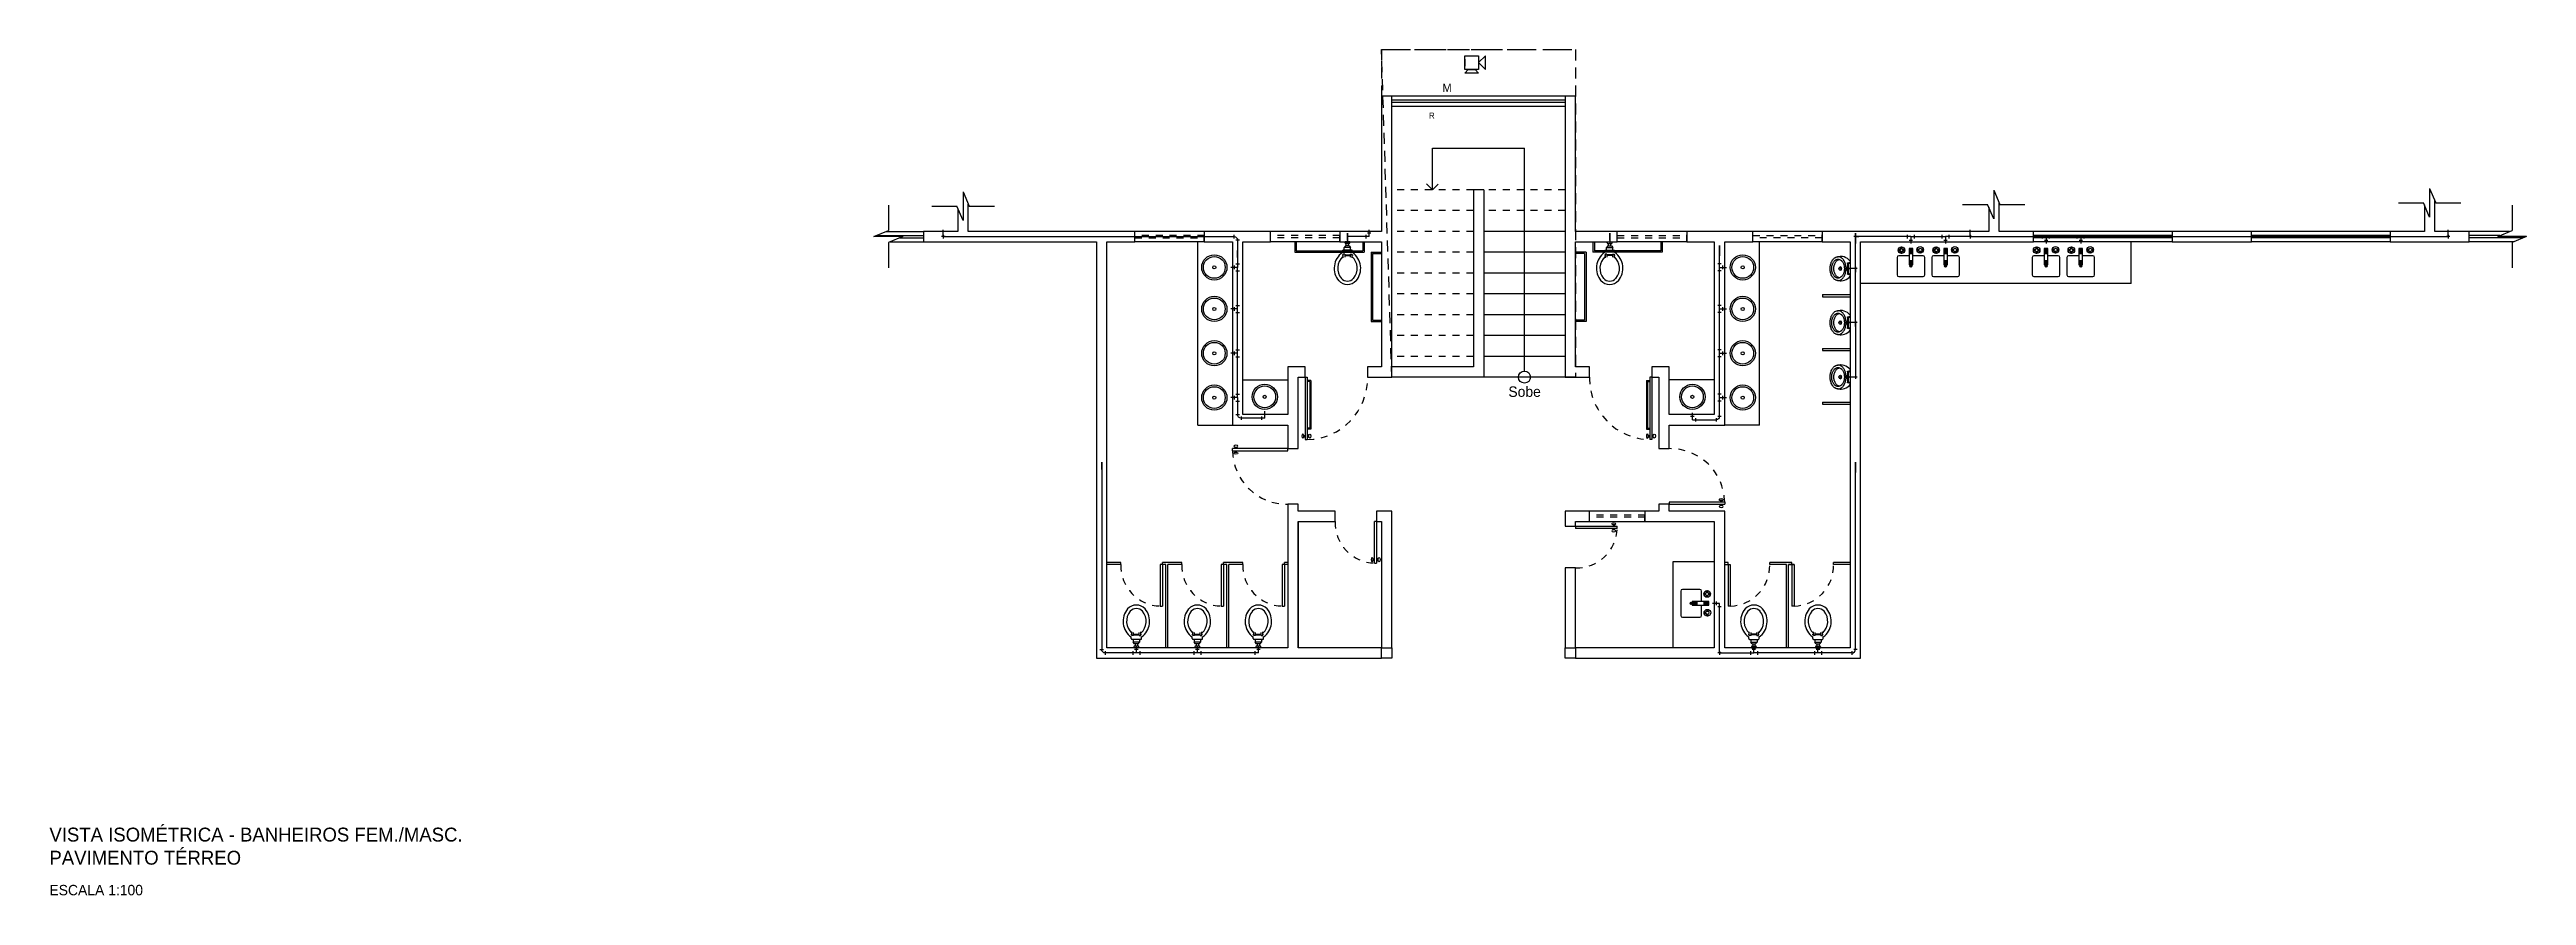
# Model space of a CAD drawing. Header units: millimetres. Extents: x 776 to 1595, y 411 to 1258.
# Drawn here: x 776.4 to 812.12, y 452.1 to 464.29 of the extents above; entities that cross this region are included whole.
import ezdxf

# ---------------------------------------------------------------- set-up
doc = ezdxf.new("R2010")
doc.units = ezdxf.units.MM
doc.linetypes.add('ACAD_ISO03W100', pattern=[30, 12, -18])
doc.linetypes.add('HIDDEN2', pattern=[4.7625, 3.175, -1.5875])
for name, color, linetype in [('can02', 2, 'Continuous'), ('CANOS ISO', 2, 'Continuous'), ('ESQUADRIAS', 2, 'Continuous'), ('Fios', 10, 'Continuous'), ('Janela', 2, 'Continuous'), ('pena 01', 1, 'Continuous'), ('pena01', 1, 'Continuous'), ('pena02', 2, 'Continuous'), ('pena04', 4, 'Continuous'), ('TRACEJADO', 1, 'HIDDEN2')]:
    doc.layers.add(name, color=color, linetype=linetype)
doc.styles.get("Standard").update_dxf_attribs({"font": 'ERASLGHT.TTF'})

msp = doc.modelspace()

# ---------------------------------------------------------------- texts
at = {"layer": 'CANOS ISO', "attachment_point": 1}
for s, insert, char_height, width in [('M', (796.485, 463.796, -1.44), 0.12, 0.18464), ('R', (796.29, 463.379, -1.037), 0.0864, 0.13294)]:
    msp.add_mtext(s, dxfattribs=dict(at, insert=insert, char_height=char_height, width=width))
at = {"layer": 'CANOS ISO', "extrusion": (-1, 6.66134e-16, 2.22045e-16), "char_height": 0.15, "width": 0.83684, "attachment_point": 1, "text_direction": (0, -1, 0)}
for s, insert in [('TR', (789.286, 461.91, 0.663)), ('RG', (795.115, 461.939, 2.359)), ('RG', (798.897, 461.939, 2.359)), ('RG', (802.441, 461.939, 2.359)), ('TR', (804.096, 461.91, 0.789)), ('TR', (810.988, 461.91, 0.663)), ('RG', (793.531, 461.689, 2.359)), ('RG', (800.481, 461.76, 2.359)), ('LV', (793.431, 461.224, 0.856)), ('LV', (800.581, 461.224, 1.11)), ('MC', (802.341, 461.301, 1.039)), ('LV', (803.241, 461.452, 0.99)), ('LV', (803.741, 461.467, 0.931)), ('LV', (805.191, 461.452, 0.99)), ('LV', (805.691, 461.452, 0.99)), ('LV', (793.431, 460.624, 0.856)), ('LV', (800.581, 460.624, 1.11)), ('MC', (802.341, 460.522, 1.039)), ('LV', (793.431, 459.985, 0.856)), ('LV', (800.581, 459.985, 1.11)), ('MC', (802.341, 459.738, 1.039)), ('LV', (793.431, 459.347, 0.856)), ('LV', (793.924, 459.333, 0.948)), ('LV', (800.09, 459.126, 1.11)), ('LV', (800.581, 459.347, 1.11)), ('RG', (802.441, 458.639, 2.359)), ('RG', (791.571, 458.124, 1.859)), ('VS', (792.071, 456.039, 0.409)), ('VS', (792.951, 456.039, 0.409)), ('VS', (793.831, 456.039, 0.409)), ('VS', (800.977, 456.039, 0.409)), ('VS', (801.901, 456.039, 0.409))]:
    msp.add_mtext(s, dxfattribs=dict(at, insert=insert))
at = {"layer": 'pena02', "extrusion": (-1.09476e-47, -1, 2.22045e-16), "char_height": 0.15, "width": 2.95014, "attachment_point": 1, "text_direction": (0, 0, 1)}
for s, insert in [("VAI PARA CAIXA D'ÁGUA", (796.843, 464.099, 0.612)), ("VEM DA CAIXA D'ÁGUA", (794.852, 461.591, 3.012)), ("VEM DA CAIXA D'ÁGUA", (798.634, 461.591, 3.012)), ("VEM DA CAIXA D'ÁGUA", (802.178, 461.591, 3.012)), ("VEM DA CAIXA D'ÁGUA", (793.268, 461.341, 3.012)), ("VEM DA CAIXA D'ÁGUA", (800.218, 461.413, 3.012)), ("VEM DA CAIXA D'ÁGUA", (791.308, 458.34, 0.309)), ("VEM DA CAIXA D'ÁGUA", (802.178, 457.883, 0.957))]:
    msp.add_mtext(s, dxfattribs=dict(at, insert=insert))
at = {"layer": 'pena02', "color": 0, "char_height": 0.2, "width": 11.6204, "attachment_point": 1}
for s, insert in [('{\\fEras Demi ITC|b0|i0|c0|p34;\\H0.75x;Sobe}', (797.436, 459.432)), ('{\\fEras Demi ITC|b0|i0|c0|p34;VISTA ISOMÉTRICA - BANHEIROS FEM./MASC.\\PPAVIMENTO TÉRREO}', (776.395, 453.073)), ('{\\fEras Demi ITC|b0|i0|c0|p34;\\H0.75x;ESCALA 1:100}', (776.395, 452.248))]:
    msp.add_mtext(s, dxfattribs=dict(at, insert=insert))

# ---------------------------------------------------------------- linework, layer by layer
at = {"layer": 'can02', "color": 0}
for p, q in [((789.497, 461.999), (789.497, 461.666)), ((789.647, 461.666), (789.647, 462.06)), ((804.364, 462.015), (804.364, 461.666)), ((804.514, 461.666), (804.514, 462.076)), ((810.647, 462.048), (810.647, 461.666)), ((810.797, 461.666), (810.797, 462.109)), ((789.497, 461.666), (789.002, 461.666)), ((789.002, 461.666), (789.002, 461.516)), ((792.051, 461.666), (789.647, 461.666)), ((793.051, 461.666), (792.051, 461.666)), ((792.051, 461.516), (792.051, 461.666)), ((795.007, 461.666), (794.004, 461.666)), ((800.008, 461.666), (798.995, 461.666)), ((804.364, 461.666), (802.516, 461.666)), ((805.01, 461.666), (804.514, 461.666)), ((805.01, 461.516), (805.01, 461.666)), ((810.647, 461.666), (810.152, 461.666)), ((810.152, 461.666), (810.152, 461.516)), ((811.293, 461.666), (810.797, 461.666)), ((811.293, 461.516), (811.293, 461.666)), ((789.002, 461.516), (791.496, 461.516)), ((791.496, 461.516), (791.496, 455.516)), ((791.646, 455.666), (791.646, 461.516)), ((791.646, 461.516), (792.051, 461.516)), ((793.051, 461.516), (792.051, 461.516)), ((795.007, 461.516), (794.004, 461.516)), ((802.516, 461.516), (805.01, 461.516)), ((810.152, 461.516), (811.293, 461.516)), ((794.406, 457.736), (794.256, 457.736)), ((794.256, 457.736), (794.256, 455.666)), ((794.406, 457.636), (794.406, 457.736)), ((794.936, 457.636), (794.406, 457.636)), ((794.936, 457.486), (794.936, 457.636)), ((794.406, 457.486), (794.406, 455.666)), ((794.406, 455.666), (794.406, 457.486)), ((794.406, 457.486), (794.936, 457.486)), ((791.496, 455.516), (795.606, 455.516)), ((794.256, 455.666), (791.646, 455.666)), ((795.606, 455.666), (794.406, 455.666)), ((795.606, 455.516), (795.606, 455.666))]:
    msp.add_line(p, q, dxfattribs=at)
for points in [[(795.756, 459.566), (795.756, 463.616), (795.606, 463.616), (795.606, 461.666), (795.007, 461.666), (795.007, 461.516), (795.606, 461.516), (795.606, 459.716), (795.406, 459.716), (795.406, 459.566)], [(798.606, 459.566), (798.606, 459.716), (798.406, 459.716), (798.406, 461.516), (799.005, 461.516), (799.005, 461.666), (798.406, 461.666), (798.406, 463.616), (798.256, 463.616), (798.256, 459.566)], [(794.256, 458.876), (794.256, 458.536), (794.406, 458.536), (794.406, 459.566), (794.506, 459.566), (794.506, 459.716), (794.256, 459.716), (794.256, 459.026), (793.606, 459.026), (793.606, 461.516), (794.004, 461.516), (794.004, 461.666), (793.051, 461.666), (793.051, 461.516), (793.456, 461.516), (793.456, 458.876)], [(800.556, 458.876), (800.556, 461.516), (800.961, 461.516), (800.961, 461.666), (800.008, 461.666), (800.008, 461.516), (800.406, 461.516), (800.406, 459.026), (799.756, 459.026), (799.756, 459.066), (799.756, 459.716), (799.506, 459.716), (799.506, 459.566), (799.606, 459.566), (799.606, 458.536), (799.756, 458.536), (799.756, 458.876)], [(808.152, 461.516), (808.152, 461.666), (807.01, 461.666), (807.01, 461.516)], [(795.756, 455.666), (795.756, 457.636), (795.536, 457.636), (795.536, 457.486), (795.606, 457.486), (795.606, 455.666)], [(798.406, 457.416), (798.406, 457.486), (798.606, 457.486), (798.606, 457.636), (798.256, 457.636), (798.256, 457.416)], [(798.406, 455.666), (798.406, 456.816), (798.256, 456.816), (798.256, 455.666)]]:
    msp.add_lwpolyline(points, close=True, dxfattribs=at)
for points in [[(802.516, 461.666), (801.961, 461.666), (801.961, 461.516), (802.366, 461.516), (802.366, 455.666), (800.556, 455.666)], [(800.556, 455.516), (802.516, 455.516), (802.516, 461.516)], [(800.556, 455.666), (800.556, 457.636), (799.756, 457.636), (799.756, 457.736), (799.606, 457.736), (799.606, 457.636), (799.406, 457.636), (799.406, 457.486), (799.606, 457.486), (800.406, 457.486), (800.406, 455.666), (798.406, 455.666), (798.406, 455.516), (800.556, 455.516), (800.556, 455.516)]]:
    msp.add_lwpolyline(points, dxfattribs=at)
at = {"layer": 'CANOS ISO'}
for p, q in [((796.806, 463.999, -1.8), (796.806, 464.199, -1.8)), ((796.806, 464.199, -1.8), (797.006, 464.199, -1.8)), ((796.806, 464.149, -1.8), (796.806, 464.049, -1.8)), ((797.006, 464.099, -1.8), (797.106, 464.199, -1.8)), ((797.106, 463.999, -1.8), (797.006, 464.099, -1.8)), ((797.106, 463.999, -1.8), (797.106, 464.199, -1.8)), ((797.006, 463.999, -1.8), (796.806, 463.999, -1.8)), ((796.806, 463.949, -1.8), (796.856, 463.999, -1.8)), ((797.006, 463.949, -1.8), (796.806, 463.949, -1.8)), ((796.856, 463.999, -1.8), (796.956, 463.999, -1.8)), ((796.956, 463.999, -1.8), (797.006, 463.949, -1.8)), ((789.286, 461.591, 0.6), (789.286, 461.691, 0.6)), ((789.286, 461.616, 0.65), (789.286, 461.566, 0.65)), ((795.115, 461.591, 0.35), (795.115, 461.491, 0.35)), ((795.429, 461.591, 0.6), (795.429, 461.691, 0.6)), ((795.429, 461.591, 0.6), (795.429, 461.691, 0.6)), ((795.429, 461.591, 0.6), (795.429, 461.691, 0.6)), ((798.897, 461.591, 0.35), (798.897, 461.491, 0.35)), ((803.241, 461.591, 0.9), (802.441, 461.591, 0.9)), ((802.441, 461.591, 0.9), (802.491, 461.591, 0.9)), ((803.216, 461.541, 0.9), (803.266, 461.541, 0.9)), ((803.716, 461.541, 0.9), (803.766, 461.541, 0.9)), ((804.096, 461.591, 0.6), (804.096, 461.691, 0.6)), ((804.096, 461.616, 0.65), (804.096, 461.566, 0.65)), ((804.096, 461.591, 0.9), (804.146, 461.591, 0.9)), ((805.166, 461.541, 0.9), (805.216, 461.541, 0.9)), ((805.666, 461.541, 0.9), (805.716, 461.541, 0.9)), ((810.99, 461.616, 0.65), (810.99, 461.566, 0.65)), ((800.481, 461.148, 0.9), (800.581, 461.148, 0.9)), ((800.481, 460.549, 0.9), (800.581, 460.549, 0.9)), ((800.481, 459.91, 0.9), (800.581, 459.91, 0.9)), ((793.531, 459.271, 0.9), (793.431, 459.271, 0.9)), ((793.531, 459.271, 0.9), (793.531, 459.026, 0.9)), ((793.924, 458.976, 0.9), (793.924, 459.076, 0.9)), ((793.924, 458.976, 0.9), (793.924, 459.076, 0.9)), ((800.481, 459.271, 0.9), (800.581, 459.271, 0.9)), ((800.481, 459.001, 0.9), (800.481, 459.051, 0.9)), ((800.481, 459.001, 0.9), (800.481, 459.051, 0.9)), ((800.09, 458.951, 0.9), (800.19, 458.951, 0.9)), ((792.071, 455.591, 0.35), (792.071, 455.691, 0.35)), ((792.071, 455.591, 0.35), (792.071, 455.691, 0.35)), ((792.951, 455.591, 0.35), (792.951, 455.691, 0.35)), ((792.951, 455.591, 0.35), (792.951, 455.691, 0.35)), ((793.831, 455.591, 0.35), (793.831, 455.691, 0.35)), ((793.831, 455.591, 0.35), (793.831, 455.691, 0.35)), ((800.481, 455.591, 0.35), (800.531, 455.591, 0.35)), ((800.977, 455.591, 0.35), (800.977, 455.691, 0.35)), ((800.977, 455.591, 0.35), (800.977, 455.691, 0.35)), ((801.901, 455.591, 0.35), (801.901, 455.691, 0.35)), ((801.901, 455.591, 0.35), (801.901, 455.691, 0.35))]:
    msp.add_line(p, q, dxfattribs=at)
at = {"layer": 'CANOS ISO', "extrusion": (-1, 0, -7.77156e-15)}
msp.add_line((797.006, 464.199, -1.8), (797.006, 463.999, -1.8), dxfattribs=at)
at = {"layer": 'CANOS ISO', "extrusion": (1, 0, 8.21565e-15)}
msp.add_line((797.106, 464.099, -1.8), (797.106, 464.099, 2), dxfattribs=at)
at = {"layer": 'CANOS ISO', "extrusion": (1.33227e-15, 0, -1)}
for p, q in [((789.311, 461.591, 0.85), (789.261, 461.591, 0.85)), ((793.556, 461.541, 0.9), (793.506, 461.541, 0.9))]:
    msp.add_line(p, q, dxfattribs=at)
at = {"layer": 'CANOS ISO', "extrusion": (-1, 0, -6.66134e-16)}
for p, q in [((789.286, 461.641, 0.575), (789.286, 461.641, 0.625)), ((789.336, 461.591, 0.875), (789.336, 461.591, 0.925)), ((795.115, 461.591, 0.35), (795.115, 461.591, 0.9)), ((804.096, 461.641, 0.575), (804.096, 461.641, 0.625)), ((810.988, 461.642, 0.575), (810.988, 461.642, 0.625)), ((800.481, 461.413, 0.9), (800.481, 461.413, 2.2))]:
    msp.add_line(p, q, dxfattribs=at)
at = {"layer": 'CANOS ISO', "extrusion": (-2.22045e-16, 1, -4.21885e-15)}
msp.add_line((789.286, 461.591, 0.9), (793.481, 461.591, 0.9), dxfattribs=at)
at = {"layer": 'CANOS ISO', "extrusion": (1, 8.88178e-16, 5.55112e-15)}
msp.add_line((789.286, 461.591, 0.9), (789.286, 461.591, 0.6), dxfattribs=at)
at = {"layer": 'CANOS ISO', "extrusion": (1, 0, 1.9984e-15)}
for p, q in [((793.481, 461.566, 0.9), (793.481, 461.616, 0.9)), ((800.481, 455.591, 0.9), (800.481, 456.306, 0.9)), ((800.977, 455.591, 0.35), (800.977, 455.691, 0.35))]:
    msp.add_line(p, q, dxfattribs=at)
at = {"layer": 'CANOS ISO', "extrusion": (-2.22045e-16, 1, -3.33067e-15)}
msp.add_line((793.531, 461.541, 0.9), (793.531, 461.148, 0.9), dxfattribs=at)
at = {"layer": 'CANOS ISO', "extrusion": (-1, 0, -5.9952e-15)}
for p, q in [((795.115, 461.641, 2.4), (795.115, 461.541, 2.4)), ((795.115, 461.641, 2.2), (795.115, 461.541, 2.2)), ((795.115, 461.641, 2.2), (795.115, 461.591, 2.3)), ((795.115, 461.591, 2.3), (795.115, 461.641, 2.4)), ((795.115, 461.591, 2.3), (795.115, 461.541, 2.2)), ((795.115, 461.541, 2.4), (795.115, 461.591, 2.3)), ((795.115, 461.591, 2.3), (795.115, 461.491, 2.3)), ((795.115, 461.591, 3), (795.115, 461.591, 2.4)), ((798.897, 461.641, 2.4), (798.897, 461.541, 2.4)), ((798.897, 461.641, 2.2), (798.897, 461.541, 2.2)), ((798.897, 461.641, 2.2), (798.897, 461.591, 2.3)), ((798.897, 461.591, 2.3), (798.897, 461.641, 2.4)), ((798.897, 461.591, 2.3), (798.897, 461.541, 2.2)), ((798.897, 461.541, 2.4), (798.897, 461.591, 2.3)), ((798.897, 461.591, 2.3), (798.897, 461.491, 2.3)), ((798.897, 461.591, 3), (798.897, 461.591, 2.4)), ((802.441, 461.641, 2.4), (802.441, 461.541, 2.4)), ((802.441, 461.641, 2.2), (802.441, 461.541, 2.2)), ((802.441, 461.641, 2.2), (802.441, 461.591, 2.3)), ((802.441, 461.591, 2.3), (802.441, 461.641, 2.4)), ((802.441, 461.591, 2.3), (802.441, 461.541, 2.2)), ((802.441, 461.541, 2.4), (802.441, 461.591, 2.3)), ((802.441, 461.591, 2.3), (802.441, 461.491, 2.3)), ((802.441, 461.591, 3), (802.441, 461.591, 2.4)), ((793.531, 461.391, 2.4), (793.531, 461.291, 2.4)), ((793.531, 461.391, 2.2), (793.531, 461.291, 2.2)), ((793.531, 461.391, 2.2), (793.531, 461.341, 2.3)), ((793.531, 461.341, 2.3), (793.531, 461.391, 2.4)), ((793.531, 461.341, 2.3), (793.531, 461.291, 2.2)), ((793.531, 461.291, 2.4), (793.531, 461.341, 2.3)), ((793.531, 461.341, 2.3), (793.531, 461.241, 2.3)), ((793.531, 461.341, 3.221), (793.531, 461.341, 2.4)), ((793.531, 461.241, 2.25), (793.531, 461.241, 2.35)), ((795.115, 461.491, 2.25), (795.115, 461.491, 2.35)), ((798.897, 461.491, 2.25), (798.897, 461.491, 2.35)), ((800.481, 461.463, 2.4), (800.481, 461.363, 2.4)), ((800.481, 461.463, 2.2), (800.481, 461.363, 2.2)), ((800.481, 461.463, 2.2), (800.481, 461.413, 2.3)), ((800.481, 461.413, 2.3), (800.481, 461.463, 2.4)), ((800.481, 461.413, 2.3), (800.481, 461.363, 2.2)), ((800.481, 461.363, 2.4), (800.481, 461.413, 2.3)), ((800.481, 461.413, 2.3), (800.481, 461.313, 2.3)), ((800.481, 461.413, 3), (800.481, 461.413, 2.4)), ((800.481, 461.313, 2.25), (800.481, 461.313, 2.35)), ((802.441, 461.491, 2.25), (802.441, 461.491, 2.35)), ((791.571, 458.341, 1.9), (791.571, 458.241, 1.9)), ((791.571, 458.341, 1.7), (791.571, 458.241, 1.7)), ((791.571, 458.341, 1.7), (791.571, 458.291, 1.8)), ((791.571, 458.291, 1.8), (791.571, 458.341, 1.9)), ((802.441, 458.341, 2.4), (802.441, 458.241, 2.4)), ((802.441, 458.341, 2.2), (802.441, 458.241, 2.2)), ((802.441, 458.341, 2.2), (802.441, 458.291, 2.3)), ((802.441, 458.291, 2.3), (802.441, 458.341, 2.4)), ((791.571, 458.291, 0.35), (791.571, 458.291, 1.7)), ((791.571, 458.291, 1.8), (791.571, 458.241, 1.7)), ((791.571, 458.241, 1.9), (791.571, 458.291, 1.8)), ((791.571, 458.291, 1.8), (791.571, 458.191, 1.8)), ((791.571, 458.191, 1.75), (791.571, 458.191, 1.85)), ((802.441, 458.291, 2.3), (802.441, 458.241, 2.2)), ((802.441, 458.241, 2.4), (802.441, 458.291, 2.3)), ((802.441, 458.291, 2.3), (802.441, 458.191, 2.3)), ((802.441, 458.291, 3), (802.441, 458.291, 2.4)), ((802.441, 458.191, 2.25), (802.441, 458.191, 2.35))]:
    msp.add_line(p, q, dxfattribs=at)
at = {"layer": 'CANOS ISO', "extrusion": (1, 0, 2.22045e-16)}
for p, q in [((795.115, 461.612, 0.4), (795.115, 461.562, 0.4)), ((795.115, 461.591, 0.9), (795.115, 461.591, 2.2)), ((795.115, 461.537, 0.375), (795.115, 461.537, 0.325)), ((798.897, 461.612, 0.4), (798.897, 461.562, 0.4)), ((798.897, 461.537, 0.375), (798.897, 461.537, 0.325)), ((802.441, 461.616, 1.25), (802.441, 461.566, 1.25)), ((802.441, 461.612, 1.35), (802.441, 461.562, 1.35)), ((802.441, 461.537, 1.325), (802.441, 461.537, 1.275)), ((802.491, 461.591, 0.925), (802.491, 461.591, 0.875)), ((804.046, 461.591, 0.925), (804.046, 461.591, 0.875)), ((804.146, 461.591, 0.925), (804.146, 461.591, 0.875)), ((810.94, 461.591, 0.925), (810.94, 461.591, 0.875)), ((793.531, 461.391, 0.925), (793.531, 461.391, 0.875)), ((793.531, 461.366, 0.95), (793.531, 461.316, 0.95)), ((793.531, 461.291, 0.925), (793.531, 461.291, 0.875)), ((800.481, 461.434, 0.95), (800.481, 461.384, 0.95)), ((800.481, 461.148, 0.9), (800.481, 461.413, 0.9)), ((800.481, 461.359, 0.925), (800.481, 461.359, 0.875)), ((802.441, 461.18, 1.325), (802.441, 461.18, 1.275)), ((793.481, 461.173, 0.9), (793.481, 461.123, 0.9)), ((800.481, 460.549, 0.9), (800.481, 461.148, 0.9)), ((802.391, 461.13, 1.125), (802.391, 461.13, 1.075)), ((802.441, 461.155, 1.25), (802.441, 461.105, 1.25)), ((802.441, 461.077, 1.325), (802.441, 461.077, 1.275)), ((793.481, 460.574, 0.9), (793.481, 460.524, 0.9)), ((800.481, 459.91, 0.9), (800.481, 460.549, 0.9)), ((802.391, 460.352, 1.125), (802.391, 460.352, 1.075)), ((802.441, 460.402, 1.325), (802.441, 460.402, 1.275)), ((802.441, 460.377, 1.25), (802.441, 460.327, 1.25)), ((802.441, 460.298, 1.325), (802.441, 460.298, 1.275)), ((793.481, 459.935, 0.9), (793.481, 459.885, 0.9)), ((800.481, 459.271, 0.9), (800.481, 459.91, 0.9)), ((802.391, 459.568, 1.125), (802.391, 459.568, 1.075)), ((802.441, 459.618, 1.325), (802.441, 459.618, 1.275)), ((802.441, 459.593, 1.25), (802.441, 459.543, 1.25)), ((793.481, 459.296, 0.9), (793.481, 459.246, 0.9)), ((800.09, 458.951, 0.9), (800.09, 459.051, 0.9)), ((800.481, 459, 0.9), (800.481, 459.271, 0.9)), ((800.09, 458.951, 0.9), (800.431, 458.951, 0.9)), ((791.571, 458.312, 0.4), (791.571, 458.262, 0.4)), ((791.571, 458.237, 0.375), (791.571, 458.237, 0.325)), ((802.441, 458.312, 0.4), (802.441, 458.262, 0.4)), ((802.441, 458.237, 0.375), (802.441, 458.237, 0.325)), ((800.481, 455.641, 0.925), (800.481, 455.641, 0.875)), ((800.481, 455.616, 0.85), (800.481, 455.566, 0.85)), ((800.531, 455.591, 0.375), (800.531, 455.591, 0.325))]:
    msp.add_line(p, q, dxfattribs=at)
at = {"layer": 'CANOS ISO', "extrusion": (4.44089e-16, 0, -1)}
for p, q in [((795.429, 461.591, 0.6), (795.115, 461.591, 0.6)), ((795.115, 461.591, 0.35), (795.115, 461.537, 0.35)), ((795.115, 461.537, 0.35), (795.115, 461.587, 0.35)), ((795.379, 461.616, 0.6), (795.379, 461.566, 0.6)), ((798.897, 461.591, 0.35), (798.897, 461.537, 0.35)), ((798.897, 461.537, 0.35), (798.897, 461.587, 0.35)), ((802.466, 461.591, 0.95), (802.416, 461.591, 0.95)), ((802.441, 461.591, 1.3), (802.441, 461.537, 1.3)), ((802.441, 461.537, 1.3), (802.441, 461.587, 1.3)), ((803.191, 461.566, 0.9), (803.191, 461.616, 0.9)), ((803.291, 461.566, 0.9), (803.291, 461.616, 0.9)), ((803.691, 461.566, 0.9), (803.691, 461.616, 0.9)), ((803.791, 461.566, 0.9), (803.791, 461.616, 0.9)), ((804.121, 461.591, 0.85), (804.071, 461.591, 0.85)), ((805.141, 461.566, 0.9), (805.141, 461.616, 0.9)), ((805.241, 461.566, 0.9), (805.241, 461.616, 0.9)), ((805.641, 461.566, 0.9), (805.641, 461.616, 0.9)), ((805.741, 461.566, 0.9), (805.741, 461.616, 0.9)), ((811.015, 461.591, 0.85), (810.965, 461.591, 0.85)), ((793.506, 461.198, 0.9), (793.556, 461.198, 0.9)), ((793.531, 461.291, 0.9), (793.531, 461.341, 0.9)), ((800.506, 461.198, 0.9), (800.456, 461.198, 0.9)), ((800.481, 461.413, 0.9), (800.481, 461.359, 0.9)), ((800.481, 461.359, 0.9), (800.481, 461.409, 0.9)), ((793.506, 461.098, 0.9), (793.556, 461.098, 0.9)), ((800.506, 461.098, 0.9), (800.456, 461.098, 0.9)), ((800.481, 461.148, 0.9), (800.581, 461.148, 0.9)), ((802.466, 461.13, 1.15), (802.416, 461.13, 1.15)), ((802.441, 461.13, 1.3), (802.441, 461.077, 1.3)), ((802.441, 461.077, 1.3), (802.441, 461.127, 1.3)), ((793.506, 460.599, 0.9), (793.556, 460.599, 0.9)), ((793.506, 460.499, 0.9), (793.556, 460.499, 0.9)), ((800.506, 460.599, 0.9), (800.456, 460.599, 0.9)), ((800.506, 460.499, 0.9), (800.456, 460.499, 0.9)), ((800.481, 460.549, 0.9), (800.581, 460.549, 0.9)), ((800.481, 460.549, 0.9), (800.581, 460.549, 0.9)), ((802.466, 460.352, 1.15), (802.416, 460.352, 1.15)), ((802.441, 460.352, 1.3), (802.441, 460.298, 1.3)), ((802.441, 460.298, 1.3), (802.441, 460.348, 1.3)), ((793.506, 459.96, 0.9), (793.556, 459.96, 0.9)), ((793.506, 459.86, 0.9), (793.556, 459.86, 0.9)), ((800.506, 459.96, 0.9), (800.456, 459.96, 0.9)), ((800.506, 459.86, 0.9), (800.456, 459.86, 0.9)), ((800.481, 459.91, 0.9), (800.581, 459.91, 0.9)), ((800.481, 459.91, 0.9), (800.581, 459.91, 0.9)), ((802.466, 459.568, 1.15), (802.416, 459.568, 1.15)), ((793.506, 459.321, 0.9), (793.556, 459.321, 0.9)), ((793.506, 459.221, 0.9), (793.556, 459.221, 0.9)), ((800.506, 459.321, 0.9), (800.456, 459.321, 0.9)), ((800.506, 459.221, 0.9), (800.456, 459.221, 0.9)), ((800.481, 459.271, 0.9), (800.581, 459.271, 0.9)), ((800.481, 459.271, 0.9), (800.581, 459.271, 0.9)), ((793.506, 459.026, 0.9), (793.556, 459.026, 0.9)), ((793.581, 459.001, 0.9), (793.581, 458.951, 0.9)), ((793.874, 459.001, 0.9), (793.874, 458.951, 0.9)), ((800.115, 459.001, 0.9), (800.065, 459.001, 0.9)), ((800.09, 458.951, 0.9), (800.19, 458.951, 0.9)), ((800.09, 458.951, 0.9), (800.19, 458.951, 0.9)), ((800.431, 458.976, 0.9), (800.431, 458.926, 0.9)), ((791.571, 458.237, 0.35), (791.571, 458.287, 0.35)), ((802.441, 458.291, 0.35), (802.441, 458.237, 0.35)), ((802.441, 458.237, 0.35), (802.441, 458.287, 0.35)), ((800.431, 456.331, 0.9), (800.431, 456.281, 0.9)), ((791.546, 455.641, 0.35), (791.596, 455.641, 0.35)), ((791.621, 455.616, 0.35), (791.621, 455.566, 0.35)), ((792.021, 455.616, 0.35), (792.021, 455.566, 0.35)), ((792.121, 455.616, 0.35), (792.121, 455.566, 0.35)), ((792.901, 455.616, 0.35), (792.901, 455.566, 0.35)), ((793.001, 455.616, 0.35), (793.001, 455.566, 0.35)), ((793.781, 455.616, 0.35), (793.781, 455.566, 0.35)), ((800.506, 455.591, 0.4), (800.456, 455.591, 0.4)), ((800.927, 455.616, 0.35), (800.927, 455.566, 0.35)), ((801.027, 455.616, 0.35), (801.027, 455.566, 0.35)), ((801.851, 455.616, 0.35), (801.851, 455.566, 0.35)), ((801.951, 455.616, 0.35), (801.951, 455.566, 0.35)), ((802.391, 455.616, 0.35), (802.391, 455.566, 0.35))]:
    msp.add_line(p, q, dxfattribs=at)
at = {"layer": 'CANOS ISO', "extrusion": (6.12303e-17, -1, -2.22045e-16)}
for p, q in [((795.454, 461.641, 0.6), (795.404, 461.641, 0.6)), ((793.949, 459.026, 0.9), (793.899, 459.026, 0.9)), ((800.506, 459.001, 0.9), (800.456, 459.001, 0.9)), ((800.506, 456.256, 0.9), (800.456, 456.256, 0.9)), ((792.096, 455.641, 0.35), (792.046, 455.641, 0.35)), ((792.976, 455.641, 0.35), (792.926, 455.641, 0.35)), ((793.856, 455.641, 0.35), (793.806, 455.641, 0.35)), ((801.002, 455.641, 0.35), (800.952, 455.641, 0.35)), ((801.926, 455.641, 0.35), (801.876, 455.641, 0.35)), ((802.466, 455.641, 0.35), (802.416, 455.641, 0.35))]:
    msp.add_line(p, q, dxfattribs=at)
at = {"layer": 'CANOS ISO', "extrusion": (1, 2.83275e-16, -1.9984e-15)}
for p, q in [((795.429, 461.591, 0.6), (795.429, 461.691, 0.6)), ((793.924, 458.976, 0.9), (793.924, 459.076, 0.9)), ((792.071, 455.591, 0.35), (792.071, 455.691, 0.35)), ((792.951, 455.591, 0.35), (792.951, 455.691, 0.35)), ((793.831, 455.591, 0.35), (793.831, 455.691, 0.35)), ((800.977, 455.591, 0.35), (800.977, 455.691, 0.35)), ((801.901, 455.591, 0.35), (801.901, 455.691, 0.35))]:
    msp.add_line(p, q, dxfattribs=at)
at = {"layer": 'CANOS ISO', "extrusion": (1, 0, 1.11022e-15)}
for q in [(798.897, 461.591, 2.2), (798.897, 461.491, 0.35)]:
    msp.add_line((798.897, 461.591, 0.35), q, dxfattribs=at)
at = {"layer": 'CANOS ISO', "extrusion": (1, 0, 3.77476e-15)}
msp.add_line((802.441, 461.591, 0.9), (802.441, 461.591, 2.2), dxfattribs=at)
at = {"layer": 'CANOS ISO', "extrusion": (1, 8.88178e-16, 3.77476e-15)}
for p, q in [((802.441, 461.13, 1.3), (802.441, 461.591, 1.3)), ((803.241, 461.591, 0.9), (803.241, 461.491, 0.9)), ((803.741, 461.591, 0.9), (803.741, 461.491, 0.9)), ((805.191, 461.591, 0.9), (805.191, 461.491, 0.9)), ((805.691, 461.591, 0.9), (805.691, 461.491, 0.9))]:
    msp.add_line(p, q, dxfattribs=at)
at = {"layer": 'CANOS ISO', "extrusion": (-1, -8.88178e-16, -4.21885e-15)}
for p, q in [((803.241, 461.591, 0.9), (803.741, 461.591, 0.9)), ((803.741, 461.591, 0.9), (803.741, 461.491, 0.9)), ((804.096, 461.591, 0.9), (803.741, 461.591, 0.9)), ((804.096, 461.591, 0.6), (804.096, 461.691, 0.6)), ((804.096, 461.591, 0.9), (805.191, 461.591, 0.9)), ((804.096, 461.591, 0.6), (804.096, 461.591, 0.9)), ((805.191, 461.591, 0.9), (805.691, 461.591, 0.9)), ((805.191, 461.591, 0.9), (805.191, 461.491, 0.9)), ((805.691, 461.591, 0.9), (810.988, 461.591, 0.9)), ((805.691, 461.591, 0.9), (805.691, 461.491, 0.9)), ((810.988, 461.591, 0.6), (810.988, 461.691, 0.6))]:
    msp.add_line(p, q, dxfattribs=at)
at = {"layer": 'CANOS ISO', "extrusion": (-1, 0, -1.55431e-15)}
msp.add_line((810.988, 461.591, 0.9), (810.988, 461.591, 0.6), dxfattribs=at)
at = {"layer": 'CANOS ISO', "extrusion": (2.22045e-16, -1, 5.55112e-15)}
msp.add_line((793.531, 461.341, 0.9), (793.531, 461.341, 2.2), dxfattribs=at)
at = {"layer": 'CANOS ISO', "extrusion": (-2.22045e-16, 1, -2.44249e-15)}
for p, q in [((793.531, 461.148, 0.9), (793.431, 461.148, 0.9)), ((793.531, 460.549, 0.9), (793.431, 460.549, 0.9)), ((793.531, 460.549, 0.9), (793.431, 460.549, 0.9)), ((793.531, 459.91, 0.9), (793.431, 459.91, 0.9)), ((793.531, 459.91, 0.9), (793.431, 459.91, 0.9)), ((793.531, 459.271, 0.9), (793.431, 459.271, 0.9)), ((793.924, 458.976, 0.9), (793.581, 458.976, 0.9))]:
    msp.add_line(p, q, dxfattribs=at)
at = {"layer": 'CANOS ISO', "extrusion": (1, -2.22045e-16, 2.46519e-31)}
msp.add_line((793.531, 459.271, 0.9), (793.531, 461.148, 0.9), dxfattribs=at)
at = {"layer": 'CANOS ISO', "extrusion": (-1, -1.22461e-16, -6.66134e-16)}
for p, q in [((800.531, 461.123, 0.9), (800.531, 461.173, 0.9)), ((800.531, 460.524, 0.9), (800.531, 460.574, 0.9)), ((800.531, 459.885, 0.9), (800.531, 459.935, 0.9)), ((800.531, 459.246, 0.9), (800.531, 459.296, 0.9)), ((800.14, 458.926, 0.9), (800.14, 458.976, 0.9))]:
    msp.add_line(p, q, dxfattribs=at)
at = {"layer": 'CANOS ISO', "extrusion": (3.10862e-15, 0, -1)}
for p, q in [((802.441, 461.13, 1.1), (802.341, 461.13, 1.1)), ((802.441, 460.352, 1.1), (802.341, 460.352, 1.1)), ((802.441, 459.568, 1.1), (802.341, 459.568, 1.1))]:
    msp.add_line(p, q, dxfattribs=at)
at = {"layer": 'CANOS ISO', "extrusion": (1, 0, 2.88658e-15)}
for p, q in [((802.441, 461.13, 1.1), (802.441, 461.13, 1.3)), ((802.441, 460.352, 1.3), (802.441, 461.13, 1.3)), ((802.441, 460.352, 1.1), (802.441, 460.352, 1.3)), ((802.441, 460.352, 1.3), (802.441, 459.568, 1.3)), ((802.441, 459.568, 1.1), (802.441, 459.568, 1.3)), ((802.441, 455.641, 0.35), (802.441, 458.291, 0.35)), ((802.441, 458.291, 0.35), (802.441, 458.291, 2.2)), ((800.481, 455.591, 0.9), (800.481, 455.591, 0.35)), ((800.481, 455.591, 0.35), (800.977, 455.591, 0.35)), ((801.901, 455.591, 0.35), (800.977, 455.591, 0.35)), ((801.901, 455.591, 0.35), (801.901, 455.691, 0.35)), ((802.391, 455.591, 0.35), (801.901, 455.591, 0.35))]:
    msp.add_line(p, q, dxfattribs=at)
at = {"layer": 'CANOS ISO', "extrusion": (-1, 0, -2.44249e-15)}
for p, q in [((791.571, 458.291, 0.35), (791.571, 455.641, 0.35)), ((791.571, 458.291, 1.9), (791.571, 458.291, 2.5)), ((792.071, 455.591, 0.35), (791.621, 455.591, 0.35)), ((792.071, 455.591, 0.35), (792.071, 455.691, 0.35)), ((792.951, 455.591, 0.35), (792.071, 455.591, 0.35)), ((792.951, 455.591, 0.35), (792.951, 455.691, 0.35)), ((792.951, 455.591, 0.35), (792.951, 455.691, 0.35)), ((793.831, 455.591, 0.35), (792.951, 455.591, 0.35)), ((793.831, 455.591, 0.35), (793.831, 455.691, 0.35)), ((793.831, 455.591, 0.35), (793.831, 455.691, 0.35)), ((800.977, 455.591, 0.35), (800.977, 455.691, 0.35)), ((801.901, 455.591, 0.35), (801.901, 455.691, 0.35))]:
    msp.add_line(p, q, dxfattribs=at)
at = {"layer": 'CANOS ISO', "extrusion": (2.22045e-15, 0, -1)}
msp.add_line((800.481, 456.306, 0.9), (800.381, 456.306, 0.9), dxfattribs=at)
at = {"layer": 'CANOS ISO', "extrusion": (-5.23077e-17, 6.71726e-29, -1)}
msp.add_arc((-793.481, 461.541, -0.9), 0.05, 90, 180, dxfattribs=at)
at = {"layer": 'CANOS ISO', "extrusion": (0, 0, -1)}
for centre, start, end in [((-793.581, 459.026, -0.9), 270, 360), ((-800.431, 459.001, -0.9), 180, 270)]:
    msp.add_arc(centre, 0.05, start, end, dxfattribs=at)
at = {"layer": 'CANOS ISO', "extrusion": (-1.4091e-12, -2.05597e-17, -1)}
msp.add_arc((-791.621, 455.641, -0.35), 0.05, 270, 360, dxfattribs=at)
at = {"layer": 'CANOS ISO'}
msp.add_arc((802.391, 455.641, 0.35), 0.05, 270, 0, dxfattribs=at)
at = {"layer": 'ESQUADRIAS', "color": 0}
for p, q in [((791.846, 456.896), (791.646, 456.896)), ((791.846, 456.866), (791.846, 456.896)), ((792.446, 456.866), (792.446, 456.896)), ((792.726, 456.896), (792.446, 456.896)), ((792.726, 456.866), (792.726, 456.896)), ((793.606, 456.896), (793.326, 456.896)), ((793.326, 456.866), (793.326, 456.896)), ((793.606, 456.866), (793.606, 456.896)), ((794.256, 456.896), (794.206, 456.896)), ((794.206, 456.866), (794.206, 456.896)), ((800.606, 456.866), (800.606, 456.896)), ((801.206, 456.866), (801.206, 456.896)), ((801.526, 456.866), (801.526, 456.896)), ((802.126, 456.866), (802.126, 456.896)), ((791.846, 456.866), (791.646, 456.866)), ((792.446, 456.866), (792.416, 456.866)), ((792.496, 456.866), (792.446, 456.866)), ((792.496, 455.666), (792.496, 456.866)), ((792.526, 455.666), (792.526, 456.866)), ((792.726, 456.866), (792.526, 456.866)), ((793.326, 456.866), (793.296, 456.866)), ((793.376, 456.866), (793.326, 456.866)), ((793.376, 455.666), (793.376, 456.866)), ((793.406, 455.666), (793.406, 456.866)), ((793.606, 456.866), (793.406, 456.866)), ((794.206, 456.866), (794.176, 456.866)), ((794.256, 456.866), (794.206, 456.866)), ((800.556, 456.866), (800.606, 456.866)), ((800.606, 456.866), (800.636, 456.866)), ((801.476, 456.866), (801.526, 456.866)), ((801.526, 456.866), (801.556, 456.866))]:
    msp.add_line(p, q, dxfattribs=at)
at = {"layer": 'Fios', "color": 0}
for p, q in [((792.956, 458.876), (792.956, 461.516)), ((795.04, 461.366), (795.04, 461.361)), ((795.044, 461.331), (795.044, 461.32)), ((795.05, 461.331), (795.044, 461.331)), ((795.05, 461.32), (795.044, 461.32)), ((795.075, 461.34), (795.05, 461.34)), ((795.05, 461.34), (795.05, 461.287)), ((795.179, 461.396), (795.051, 461.396)), ((795.089, 461.461), (795.07, 461.436)), ((795.16, 461.436), (795.07, 461.436)), ((795.07, 461.396), (795.07, 461.436)), ((795.075, 461.34), (795.075, 461.296)), ((795.075, 461.331), (795.155, 461.331)), ((795.075, 461.32), (795.155, 461.32)), ((795.15, 461.516), (795.08, 461.516)), ((795.08, 461.501), (795.08, 461.516)), ((795.15, 461.516), (795.08, 461.516)), ((795.14, 461.461), (795.089, 461.461)), ((795.14, 461.491), (795.09, 461.491)), ((795.099, 461.461), (795.099, 461.491)), ((795.13, 461.461), (795.13, 461.491)), ((795.14, 461.461), (795.16, 461.436)), ((795.15, 461.501), (795.15, 461.516)), ((795.155, 461.34), (795.18, 461.34)), ((795.155, 461.34), (795.155, 461.296)), ((795.16, 461.396), (795.16, 461.436)), ((795.18, 461.34), (795.18, 461.287)), ((795.18, 461.331), (795.186, 461.331)), ((795.18, 461.32), (795.186, 461.32)), ((795.186, 461.331), (795.186, 461.32)), ((795.19, 461.366), (795.19, 461.361)), ((798.822, 461.366), (798.822, 461.361)), ((798.831, 461.331), (798.825, 461.331)), ((798.825, 461.331), (798.825, 461.32)), ((798.831, 461.32), (798.825, 461.32)), ((798.831, 461.34), (798.831, 461.287)), ((798.856, 461.34), (798.831, 461.34)), ((798.833, 461.396), (798.96, 461.396)), ((798.871, 461.461), (798.852, 461.436)), ((798.852, 461.396), (798.852, 461.436)), ((798.852, 461.436), (798.942, 461.436)), ((798.856, 461.34), (798.856, 461.296)), ((798.937, 461.331), (798.856, 461.331)), ((798.937, 461.32), (798.856, 461.32)), ((798.862, 461.516), (798.932, 461.516)), ((798.862, 461.501), (798.862, 461.516)), ((798.862, 461.516), (798.932, 461.516)), ((798.871, 461.461), (798.922, 461.461)), ((798.872, 461.491), (798.922, 461.491)), ((798.881, 461.461), (798.881, 461.491)), ((798.912, 461.461), (798.912, 461.491)), ((798.922, 461.461), (798.942, 461.436)), ((798.932, 461.501), (798.932, 461.516)), ((798.937, 461.34), (798.937, 461.296)), ((798.937, 461.34), (798.962, 461.34)), ((798.942, 461.396), (798.942, 461.436)), ((798.962, 461.34), (798.962, 461.287)), ((798.962, 461.331), (798.968, 461.331)), ((798.962, 461.32), (798.968, 461.32)), ((798.968, 461.331), (798.968, 461.32)), ((798.972, 461.366), (798.972, 461.361)), ((801.056, 458.876), (801.056, 461.516)), ((803.041, 461.291), (803.041, 461.041)), ((803.214, 461.316), (803.066, 461.316)), ((803.214, 461.419), (803.214, 461.183)), ((803.268, 461.419), (803.214, 461.419)), ((803.214, 461.418), (803.268, 461.418)), ((803.214, 461.416), (803.268, 461.416)), ((803.214, 461.414), (803.268, 461.414)), ((803.214, 461.412), (803.268, 461.412)), ((803.214, 461.408), (803.268, 461.408)), ((803.214, 461.402), (803.268, 461.402)), ((803.214, 461.396), (803.268, 461.396)), ((803.214, 461.389), (803.268, 461.389)), ((803.214, 461.379), (803.268, 461.379)), ((803.214, 461.364), (803.268, 461.364)), ((803.214, 461.348), (803.268, 461.348)), ((803.214, 461.246), (803.268, 461.246)), ((803.214, 461.229), (803.268, 461.229)), ((803.214, 461.217), (803.268, 461.217)), ((803.214, 461.208), (803.268, 461.208)), ((803.214, 461.2), (803.268, 461.2)), ((803.214, 461.194), (803.268, 461.194)), ((803.214, 461.19), (803.268, 461.19)), ((803.214, 461.186), (803.268, 461.186)), ((803.214, 461.183), (803.268, 461.183)), ((803.241, 461.15), (803.241, 461.181)), ((803.268, 461.183), (803.268, 461.419)), ((803.416, 461.316), (803.268, 461.316)), ((803.441, 461.041), (803.441, 461.291)), ((803.541, 461.291), (803.541, 461.041)), ((803.714, 461.316), (803.566, 461.316)), ((803.768, 461.419), (803.714, 461.419)), ((803.714, 461.419), (803.714, 461.183)), ((803.714, 461.418), (803.768, 461.418)), ((803.714, 461.416), (803.768, 461.416)), ((803.714, 461.414), (803.768, 461.414)), ((803.714, 461.412), (803.768, 461.412)), ((803.714, 461.408), (803.768, 461.408)), ((803.714, 461.402), (803.768, 461.402)), ((803.714, 461.396), (803.768, 461.396)), ((803.714, 461.389), (803.768, 461.389)), ((803.714, 461.379), (803.768, 461.379)), ((803.714, 461.364), (803.768, 461.364)), ((803.714, 461.348), (803.768, 461.348)), ((803.714, 461.246), (803.768, 461.246)), ((803.714, 461.229), (803.768, 461.229)), ((803.714, 461.217), (803.768, 461.217)), ((803.714, 461.208), (803.768, 461.208)), ((803.714, 461.2), (803.768, 461.2)), ((803.714, 461.194), (803.768, 461.194)), ((803.714, 461.19), (803.768, 461.19)), ((803.714, 461.186), (803.768, 461.186)), ((803.714, 461.183), (803.768, 461.183)), ((803.741, 461.15), (803.741, 461.181)), ((803.768, 461.183), (803.768, 461.419)), ((803.916, 461.316), (803.768, 461.316)), ((803.941, 461.041), (803.941, 461.291)), ((804.991, 461.291), (804.991, 461.041)), ((805.164, 461.316), (805.016, 461.316)), ((805.218, 461.419), (805.164, 461.419)), ((805.164, 461.419), (805.164, 461.183)), ((805.164, 461.418), (805.218, 461.418)), ((805.164, 461.416), (805.218, 461.416)), ((805.164, 461.414), (805.218, 461.414)), ((805.164, 461.412), (805.218, 461.412)), ((805.164, 461.408), (805.218, 461.408)), ((805.164, 461.402), (805.218, 461.402)), ((805.164, 461.396), (805.218, 461.396)), ((805.164, 461.389), (805.218, 461.389)), ((805.164, 461.379), (805.218, 461.379)), ((805.164, 461.364), (805.218, 461.364)), ((805.164, 461.348), (805.218, 461.348)), ((805.164, 461.246), (805.218, 461.246)), ((805.164, 461.229), (805.218, 461.229)), ((805.164, 461.217), (805.218, 461.217)), ((805.164, 461.208), (805.218, 461.208)), ((805.164, 461.2), (805.218, 461.2)), ((805.164, 461.194), (805.218, 461.194)), ((805.164, 461.19), (805.218, 461.19)), ((805.164, 461.186), (805.218, 461.186)), ((805.164, 461.183), (805.218, 461.183)), ((805.191, 461.15), (805.191, 461.181)), ((805.218, 461.183), (805.218, 461.419)), ((805.366, 461.316), (805.218, 461.316)), ((805.391, 461.041), (805.391, 461.291)), ((805.491, 461.291), (805.491, 461.041)), ((805.664, 461.316), (805.516, 461.316)), ((805.664, 461.419), (805.664, 461.183)), ((805.718, 461.419), (805.664, 461.419)), ((805.664, 461.418), (805.718, 461.418)), ((805.664, 461.416), (805.718, 461.416)), ((805.664, 461.414), (805.718, 461.414)), ((805.664, 461.412), (805.718, 461.412)), ((805.664, 461.408), (805.718, 461.408)), ((805.664, 461.402), (805.718, 461.402)), ((805.664, 461.396), (805.718, 461.396)), ((805.664, 461.389), (805.718, 461.389)), ((805.664, 461.379), (805.718, 461.379)), ((805.664, 461.364), (805.718, 461.364)), ((805.664, 461.348), (805.718, 461.348)), ((805.664, 461.246), (805.718, 461.246)), ((805.664, 461.229), (805.718, 461.229)), ((805.664, 461.217), (805.718, 461.217)), ((805.664, 461.208), (805.718, 461.208)), ((805.664, 461.2), (805.718, 461.2)), ((805.664, 461.194), (805.718, 461.194)), ((805.664, 461.19), (805.718, 461.19)), ((805.664, 461.186), (805.718, 461.186)), ((805.664, 461.183), (805.718, 461.183)), ((805.691, 461.15), (805.691, 461.181)), ((805.718, 461.183), (805.718, 461.419)), ((805.866, 461.316), (805.718, 461.316)), ((805.891, 461.041), (805.891, 461.291)), ((806.416, 460.916), (806.416, 461.516)), ((806.416, 460.916), (802.516, 460.916)), ((803.066, 461.016), (803.416, 461.016)), ((803.256, 461.166), (803.226, 461.166)), ((803.566, 461.016), (803.916, 461.016)), ((803.756, 461.166), (803.726, 461.166)), ((805.016, 461.016), (805.366, 461.016)), ((805.206, 461.166), (805.176, 461.166)), ((805.516, 461.016), (805.866, 461.016)), ((805.706, 461.166), (805.676, 461.166)), ((793.606, 459.526), (794.256, 459.526)), ((800.406, 459.526), (799.756, 459.526)), ((793.922, 459.282), (793.922, 459.282)), ((800.09, 459.282), (800.09, 459.282)), ((792.956, 458.876), (793.456, 458.876)), ((801.056, 458.876), (800.556, 458.876)), ((800.406, 456.906), (799.806, 456.906)), ((799.806, 456.906), (799.806, 455.666)), ((799.922, 456.481), (799.922, 456.131)), ((800.197, 456.506), (799.947, 456.506)), ((800.057, 456.306), (800.087, 456.306)), ((800.072, 456.29), (800.072, 456.321)), ((800.089, 456.333), (800.089, 456.279)), ((800.325, 456.333), (800.089, 456.333)), ((800.089, 456.279), (800.325, 456.279)), ((800.092, 456.333), (800.092, 456.279)), ((800.096, 456.333), (800.096, 456.279)), ((800.1, 456.333), (800.1, 456.279)), ((800.106, 456.333), (800.106, 456.279)), ((800.115, 456.333), (800.115, 456.279)), ((800.124, 456.333), (800.124, 456.279)), ((800.135, 456.333), (800.135, 456.279)), ((800.153, 456.333), (800.153, 456.279)), ((800.222, 456.333), (800.222, 456.481)), ((800.222, 456.131), (800.222, 456.279)), ((800.254, 456.333), (800.254, 456.279)), ((800.27, 456.333), (800.27, 456.279)), ((800.286, 456.333), (800.286, 456.279)), ((800.295, 456.333), (800.295, 456.279)), ((800.302, 456.333), (800.302, 456.279)), ((800.309, 456.333), (800.309, 456.279)), ((800.315, 456.333), (800.315, 456.279)), ((800.318, 456.333), (800.318, 456.279)), ((800.32, 456.333), (800.32, 456.279)), ((800.323, 456.333), (800.323, 456.279)), ((800.324, 456.333), (800.324, 456.279)), ((800.325, 456.279), (800.325, 456.333)), ((791.996, 455.797), (791.996, 455.821)), ((792, 455.851), (792, 455.862)), ((792.006, 455.862), (792, 455.862)), ((792.006, 455.851), (792, 455.851)), ((792.006, 455.842), (792.006, 455.895)), ((792.031, 455.842), (792.006, 455.842)), ((792.031, 455.842), (792.031, 455.886)), ((792.031, 455.862), (792.111, 455.862)), ((792.031, 455.851), (792.111, 455.851)), ((792.111, 455.842), (792.111, 455.886)), ((792.111, 455.842), (792.136, 455.842)), ((792.136, 455.842), (792.136, 455.895)), ((792.136, 455.862), (792.142, 455.862)), ((792.136, 455.851), (792.142, 455.851)), ((792.142, 455.851), (792.142, 455.862)), ((792.146, 455.797), (792.146, 455.821)), ((792.876, 455.797), (792.876, 455.821)), ((792.886, 455.862), (792.88, 455.862)), ((792.88, 455.851), (792.88, 455.862)), ((792.886, 455.851), (792.88, 455.851)), ((792.886, 455.842), (792.886, 455.895)), ((792.911, 455.842), (792.886, 455.842)), ((792.911, 455.842), (792.911, 455.886)), ((792.911, 455.862), (792.991, 455.862)), ((792.911, 455.851), (792.991, 455.851)), ((792.991, 455.842), (792.991, 455.886)), ((792.991, 455.842), (793.016, 455.842)), ((793.016, 455.842), (793.016, 455.895)), ((793.016, 455.862), (793.022, 455.862)), ((793.016, 455.851), (793.022, 455.851)), ((793.022, 455.851), (793.022, 455.862)), ((793.026, 455.797), (793.026, 455.821)), ((793.756, 455.797), (793.756, 455.821)), ((793.76, 455.851), (793.76, 455.862)), ((793.766, 455.862), (793.76, 455.862)), ((793.766, 455.851), (793.76, 455.851)), ((793.766, 455.842), (793.766, 455.895)), ((793.791, 455.842), (793.766, 455.842)), ((793.791, 455.842), (793.791, 455.886)), ((793.791, 455.862), (793.871, 455.862)), ((793.791, 455.851), (793.871, 455.851)), ((793.871, 455.842), (793.871, 455.886)), ((793.871, 455.842), (793.896, 455.842)), ((793.896, 455.842), (793.896, 455.895)), ((793.896, 455.862), (793.902, 455.862)), ((793.896, 455.851), (793.902, 455.851)), ((793.902, 455.851), (793.902, 455.862)), ((793.906, 455.797), (793.906, 455.821)), ((799.947, 456.106), (800.197, 456.106)), ((800.902, 455.797), (800.902, 455.821)), ((800.905, 455.851), (800.905, 455.862)), ((800.911, 455.862), (800.905, 455.862)), ((800.911, 455.851), (800.905, 455.851)), ((800.911, 455.842), (800.911, 455.895)), ((800.936, 455.842), (800.911, 455.842)), ((800.936, 455.842), (800.936, 455.886)), ((801.017, 455.862), (800.936, 455.862)), ((801.017, 455.851), (800.936, 455.851)), ((801.017, 455.842), (801.017, 455.886)), ((801.017, 455.842), (801.042, 455.842)), ((801.042, 455.842), (801.042, 455.895)), ((801.042, 455.862), (801.048, 455.862)), ((801.042, 455.851), (801.048, 455.851)), ((801.048, 455.851), (801.048, 455.862)), ((801.052, 455.797), (801.052, 455.821)), ((801.826, 455.797), (801.826, 455.821)), ((801.835, 455.862), (801.829, 455.862)), ((801.829, 455.851), (801.829, 455.862)), ((801.835, 455.851), (801.829, 455.851)), ((801.835, 455.842), (801.835, 455.895)), ((801.86, 455.842), (801.835, 455.842)), ((801.86, 455.842), (801.86, 455.886)), ((801.941, 455.862), (801.86, 455.862)), ((801.941, 455.851), (801.86, 455.851)), ((801.941, 455.842), (801.941, 455.886)), ((801.941, 455.842), (801.966, 455.842)), ((801.966, 455.842), (801.966, 455.895)), ((801.966, 455.862), (801.972, 455.862)), ((801.966, 455.851), (801.972, 455.851)), ((801.972, 455.851), (801.972, 455.862)), ((801.976, 455.797), (801.976, 455.821)), ((792.135, 455.786), (792.007, 455.786)), ((792.026, 455.786), (792.026, 455.746)), ((792.045, 455.721), (792.026, 455.746)), ((792.116, 455.746), (792.026, 455.746)), ((792.036, 455.681), (792.036, 455.666)), ((792.106, 455.666), (792.036, 455.666)), ((792.096, 455.721), (792.045, 455.721)), ((792.096, 455.691), (792.046, 455.691)), ((792.055, 455.721), (792.055, 455.691)), ((792.086, 455.721), (792.086, 455.691)), ((792.096, 455.721), (792.116, 455.746)), ((792.106, 455.681), (792.106, 455.666)), ((792.116, 455.786), (792.116, 455.746)), ((793.015, 455.786), (792.887, 455.786)), ((792.906, 455.786), (792.906, 455.746)), ((792.925, 455.721), (792.906, 455.746)), ((792.996, 455.746), (792.906, 455.746)), ((792.916, 455.681), (792.916, 455.666)), ((792.986, 455.666), (792.916, 455.666)), ((792.976, 455.721), (792.925, 455.721)), ((792.976, 455.691), (792.926, 455.691)), ((792.935, 455.721), (792.935, 455.691)), ((792.966, 455.721), (792.966, 455.691)), ((792.976, 455.721), (792.996, 455.746)), ((792.986, 455.681), (792.986, 455.666)), ((792.996, 455.786), (792.996, 455.746)), ((793.895, 455.786), (793.767, 455.786)), ((793.786, 455.786), (793.786, 455.746)), ((793.876, 455.746), (793.786, 455.746)), ((793.805, 455.721), (793.786, 455.746)), ((793.796, 455.681), (793.796, 455.666)), ((793.866, 455.666), (793.796, 455.666)), ((793.856, 455.721), (793.805, 455.721)), ((793.856, 455.691), (793.806, 455.691)), ((793.815, 455.721), (793.815, 455.691)), ((793.846, 455.721), (793.846, 455.691)), ((793.856, 455.721), (793.876, 455.746)), ((793.866, 455.681), (793.866, 455.666)), ((793.876, 455.786), (793.876, 455.746)), ((800.913, 455.786), (801.041, 455.786)), ((800.932, 455.786), (800.932, 455.746)), ((800.932, 455.746), (801.022, 455.746)), ((800.951, 455.721), (800.932, 455.746)), ((800.942, 455.681), (800.942, 455.666)), ((800.942, 455.666), (801.012, 455.666)), ((800.951, 455.721), (801.002, 455.721)), ((800.952, 455.691), (801.002, 455.691)), ((800.961, 455.721), (800.961, 455.691)), ((800.992, 455.721), (800.992, 455.691)), ((801.002, 455.721), (801.022, 455.746)), ((801.012, 455.681), (801.012, 455.666)), ((801.022, 455.786), (801.022, 455.746)), ((801.837, 455.786), (801.965, 455.786)), ((801.856, 455.786), (801.856, 455.746)), ((801.875, 455.721), (801.856, 455.746)), ((801.856, 455.746), (801.946, 455.746)), ((801.866, 455.681), (801.866, 455.666)), ((801.866, 455.666), (801.936, 455.666)), ((801.875, 455.721), (801.926, 455.721)), ((801.876, 455.691), (801.926, 455.691)), ((801.885, 455.721), (801.885, 455.691)), ((801.916, 455.721), (801.916, 455.691)), ((801.926, 455.721), (801.946, 455.746)), ((801.936, 455.681), (801.936, 455.666)), ((801.946, 455.786), (801.946, 455.746))]:
    msp.add_line(p, q, dxfattribs=at)
for points in [[(802.078, 461.166, -0.020461), (802.083, 461.188)], [(802.103, 461.169), (802.105, 461.177, -0.018626), (802.109, 461.191)], [(802.131, 461.277), (802.136, 461.281, -0.029425), (802.146, 461.288)], [(802.133, 461.236), (802.136, 461.24, -0.020792), (802.144, 461.247)], [(802.133, 461.164), (802.134, 461.171, -0.016262), (802.138, 461.186)], [(802.17, 461.241), (802.174, 461.245, -0.029703), (802.184, 461.252)], [(802.184, 461.252, -0.04999), (802.195, 461.258)], [(802.251, 461.277), (802.246, 461.281, 0.029431), (802.236, 461.288)], [(802.238, 461.247, -0.020792), (802.245, 461.24), (802.249, 461.236)], [(802.272, 461.191, -0.018631), (802.277, 461.177), (802.278, 461.169)], [(802.303, 461.166, 0.020456), (802.299, 461.188)], [(802.327, 461.207, 0.103795), (802.331, 461.203)], [(802.331, 461.203, 0.103814), (802.335, 461.201)], [(802.337, 461.199, 0.171059), (802.335, 461.201)], [(802.338, 461.197, 0.171026), (802.337, 461.199)], [(802.339, 461.198, 0.165857), (802.338, 461.197)], [(802.34, 461.198, 0.16918), (802.339, 461.198)], [(802.076, 461.13, -0.017734), (802.077, 461.155)], [(802.077, 461.106, -0.017734), (802.076, 461.13)], [(802.077, 461.155, -0.015735), (802.078, 461.166)], [(802.078, 461.095, -0.015737), (802.077, 461.106)], [(802.083, 461.072, -0.02046), (802.078, 461.095)], [(802.1, 461.147), (802.101, 461.154, -0.015079), (802.103, 461.169)], [(802.1, 461.136, -0.012771), (802.1, 461.147)], [(802.1, 461.114, -0.012772), (802.1, 461.125)], [(802.103, 461.091, -0.015078), (802.101, 461.106), (802.1, 461.114)], [(802.109, 461.069, -0.018626), (802.105, 461.084), (802.103, 461.091)], [(802.13, 461.141, -0.013175), (802.131, 461.153)], [(802.13, 461.13, -0.014052), (802.13, 461.141)], [(802.13, 461.119, -0.014052), (802.13, 461.13)], [(802.131, 461.108, -0.013175), (802.13, 461.119)], [(802.131, 461.153, -0.015643), (802.133, 461.164)], [(802.133, 461.097, -0.015642), (802.131, 461.108)], [(802.146, 460.972, -0.029412), (802.136, 460.979), (802.131, 460.984)], [(802.138, 461.075, -0.016259), (802.134, 461.09), (802.133, 461.097)], [(802.159, 461.003), (802.155, 461.006, 0.021616), (802.146, 461.012)], [(802.184, 461.008, -0.02971), (802.174, 461.015), (802.17, 461.019)], [(802.195, 461.003, -0.050002), (802.184, 461.008)], [(802.22, 460.956, 0.025489), (802.229, 460.955)], [(802.229, 460.955, 0.025506), (802.237, 460.956)], [(802.236, 460.972, 0.029418), (802.246, 460.979), (802.251, 460.984)], [(802.249, 461.025), (802.245, 461.021, -0.02081), (802.238, 461.014)], [(802.278, 461.091), (802.277, 461.084, -0.018631), (802.272, 461.069)], [(802.278, 461.169, -0.01508), (802.281, 461.154), (802.281, 461.147)], [(802.281, 461.114), (802.281, 461.106, -0.015079), (802.278, 461.091)], [(802.281, 461.147, -0.013893), (802.282, 461.136)], [(802.282, 461.125, -0.013893), (802.281, 461.114)], [(802.299, 461.072, 0.020455), (802.303, 461.095)], [(802.305, 461.155, 0.015738), (802.303, 461.166)], [(802.303, 461.095, 0.015739), (802.305, 461.106)], [(802.306, 461.14, 0.010835), (802.305, 461.155)], [(802.305, 461.106, 0.010834), (802.306, 461.121)], [(802.334, 461.13, 1), (802.32, 461.13)], [(802.32, 461.13, 1), (802.334, 461.13)], [(802.331, 461.058, 0.103805), (802.327, 461.054)], [(802.335, 461.06, 0.103794), (802.331, 461.058)], [(802.335, 461.06, 0.171066), (802.337, 461.061)], [(802.337, 461.061, 0.171026), (802.338, 461.064)], [(802.338, 461.064, 0.165884), (802.339, 461.063)], [(802.339, 461.063, 0.16594), (802.34, 461.062)], [(802.131, 460.499), (802.136, 460.503, -0.029425), (802.146, 460.51)], [(802.133, 460.457), (802.136, 460.461, -0.020792), (802.144, 460.468)], [(802.17, 460.463), (802.174, 460.467, -0.029703), (802.184, 460.474)], [(802.184, 460.474, -0.04999), (802.195, 460.479)], [(802.251, 460.499), (802.246, 460.503, 0.029431), (802.236, 460.51)], [(802.238, 460.468, -0.020792), (802.245, 460.461), (802.249, 460.457)], [(802.076, 460.352, -0.017734), (802.077, 460.376)], [(802.077, 460.327, -0.017734), (802.076, 460.352)], [(802.077, 460.376, -0.015735), (802.078, 460.387)], [(802.078, 460.316, -0.015737), (802.077, 460.327)], [(802.078, 460.387, -0.020461), (802.083, 460.41)], [(802.083, 460.294, -0.02046), (802.078, 460.316)], [(802.1, 460.368), (802.101, 460.376, -0.015079), (802.103, 460.391)], [(802.1, 460.357, -0.012771), (802.1, 460.368)], [(802.1, 460.335, -0.012772), (802.1, 460.346)], [(802.103, 460.313, -0.015078), (802.101, 460.328), (802.1, 460.335)], [(802.103, 460.391), (802.105, 460.398, -0.018626), (802.109, 460.413)], [(802.109, 460.291, -0.018626), (802.105, 460.305), (802.103, 460.313)], [(802.13, 460.363, -0.013175), (802.131, 460.374)], [(802.13, 460.352, -0.014052), (802.13, 460.363)], [(802.13, 460.341, -0.014052), (802.13, 460.352)], [(802.131, 460.33, -0.013175), (802.13, 460.341)], [(802.131, 460.374, -0.015643), (802.133, 460.385)], [(802.133, 460.318, -0.015642), (802.131, 460.33)], [(802.146, 460.194, -0.029412), (802.136, 460.201), (802.131, 460.205)], [(802.133, 460.385), (802.134, 460.392, -0.016262), (802.138, 460.407)], [(802.138, 460.296, -0.016259), (802.134, 460.311), (802.133, 460.318)], [(802.159, 460.224), (802.155, 460.227, 0.021616), (802.146, 460.233)], [(802.184, 460.23, -0.02971), (802.174, 460.237), (802.17, 460.241)], [(802.195, 460.224, -0.050002), (802.184, 460.23)], [(802.22, 460.177, 0.025489), (802.229, 460.177)], [(802.229, 460.177, 0.025506), (802.237, 460.177)], [(802.236, 460.194, 0.029418), (802.246, 460.201), (802.251, 460.205)], [(802.249, 460.246), (802.245, 460.242, -0.02081), (802.238, 460.235)], [(802.272, 460.413, -0.018631), (802.277, 460.398), (802.278, 460.391)], [(802.278, 460.313), (802.277, 460.305, -0.018631), (802.272, 460.291)], [(802.278, 460.391, -0.01508), (802.281, 460.376), (802.281, 460.368)], [(802.281, 460.335), (802.281, 460.328, -0.015079), (802.278, 460.313)], [(802.281, 460.368, -0.013893), (802.282, 460.357)], [(802.282, 460.346, -0.013893), (802.281, 460.335)], [(802.303, 460.387, 0.020456), (802.299, 460.41)], [(802.299, 460.294, 0.020455), (802.303, 460.316)], [(802.305, 460.376, 0.015738), (802.303, 460.387)], [(802.303, 460.316, 0.015739), (802.305, 460.327)], [(802.306, 460.361, 0.010835), (802.305, 460.376)], [(802.305, 460.327, 0.010834), (802.306, 460.342)], [(802.334, 460.352, 1), (802.32, 460.352)], [(802.32, 460.352, 1), (802.334, 460.352)], [(802.327, 460.428, 0.103795), (802.331, 460.424)], [(802.331, 460.279, 0.103805), (802.327, 460.275)], [(802.331, 460.424, 0.103814), (802.335, 460.422)], [(802.335, 460.281, 0.103794), (802.331, 460.279)], [(802.337, 460.421, 0.171059), (802.335, 460.422)], [(802.335, 460.281, 0.171066), (802.337, 460.283)], [(802.338, 460.418, 0.171026), (802.337, 460.421)], [(802.337, 460.283, 0.171026), (802.338, 460.285)], [(802.339, 460.419, 0.165857), (802.338, 460.418)], [(802.338, 460.285, 0.165884), (802.339, 460.284)], [(802.34, 460.42, 0.16918), (802.339, 460.419)], [(802.339, 460.284, 0.16594), (802.34, 460.284)], [(802.076, 459.568, -0.017734), (802.077, 459.592)], [(802.077, 459.543, -0.017734), (802.076, 459.568)], [(802.077, 459.592, -0.015735), (802.078, 459.603)], [(802.078, 459.532, -0.015737), (802.077, 459.543)], [(802.078, 459.603, -0.020461), (802.083, 459.626)], [(802.083, 459.51, -0.02046), (802.078, 459.532)], [(802.1, 459.584), (802.101, 459.592, -0.015079), (802.103, 459.607)], [(802.1, 459.573, -0.012771), (802.1, 459.584)], [(802.1, 459.551, -0.012772), (802.1, 459.562)], [(802.103, 459.529, -0.015078), (802.101, 459.544), (802.1, 459.551)], [(802.103, 459.607), (802.105, 459.614, -0.018626), (802.109, 459.629)], [(802.109, 459.507, -0.018626), (802.105, 459.521), (802.103, 459.529)], [(802.13, 459.579, -0.013175), (802.131, 459.59)], [(802.13, 459.568, -0.014052), (802.13, 459.579)], [(802.13, 459.557, -0.014052), (802.13, 459.568)], [(802.131, 459.546, -0.013175), (802.13, 459.557)], [(802.131, 459.715), (802.136, 459.719, -0.029425), (802.146, 459.726)], [(802.131, 459.59, -0.015643), (802.133, 459.601)], [(802.133, 459.535, -0.015642), (802.131, 459.546)], [(802.146, 459.41, -0.029412), (802.136, 459.417), (802.131, 459.421)], [(802.133, 459.673), (802.136, 459.677, -0.020792), (802.144, 459.684)], [(802.133, 459.601), (802.134, 459.609, -0.016262), (802.138, 459.623)], [(802.138, 459.512, -0.016259), (802.134, 459.527), (802.133, 459.535)], [(802.159, 459.44), (802.155, 459.443, 0.021616), (802.146, 459.449)], [(802.17, 459.679), (802.174, 459.683, -0.029703), (802.184, 459.69)], [(802.184, 459.446, -0.02971), (802.174, 459.453), (802.17, 459.457)], [(802.184, 459.69, -0.04999), (802.195, 459.695)], [(802.195, 459.44, -0.050002), (802.184, 459.446)], [(802.22, 459.393, 0.025489), (802.229, 459.393)], [(802.229, 459.393, 0.025506), (802.237, 459.393)], [(802.251, 459.715), (802.246, 459.719, 0.029431), (802.236, 459.726)], [(802.236, 459.41, 0.029418), (802.246, 459.417), (802.251, 459.421)], [(802.238, 459.684, -0.020792), (802.245, 459.677), (802.249, 459.673)], [(802.249, 459.462), (802.245, 459.458, -0.02081), (802.238, 459.451)], [(802.272, 459.629, -0.018631), (802.277, 459.614), (802.278, 459.607)], [(802.278, 459.529), (802.277, 459.521, -0.018631), (802.272, 459.507)], [(802.278, 459.607, -0.01508), (802.281, 459.592), (802.281, 459.584)], [(802.281, 459.551), (802.281, 459.544, -0.015079), (802.278, 459.529)], [(802.281, 459.584, -0.013893), (802.282, 459.573)], [(802.282, 459.562, -0.013893), (802.281, 459.551)], [(802.303, 459.603, 0.020456), (802.299, 459.626)], [(802.299, 459.51, 0.020455), (802.303, 459.532)], [(802.305, 459.592, 0.015738), (802.303, 459.603)], [(802.303, 459.532, 0.015739), (802.305, 459.543)], [(802.306, 459.577, 0.010835), (802.305, 459.592)], [(802.305, 459.543, 0.010834), (802.306, 459.558)], [(802.334, 459.568, 1), (802.32, 459.568)], [(802.32, 459.568, 1), (802.334, 459.568)], [(802.327, 459.644, 0.103795), (802.331, 459.64)], [(802.331, 459.495, 0.103805), (802.327, 459.491)], [(802.331, 459.64, 0.103814), (802.335, 459.638)], [(802.335, 459.497, 0.103794), (802.331, 459.495)], [(802.337, 459.637, 0.171059), (802.335, 459.638)], [(802.335, 459.497, 0.171066), (802.337, 459.499)], [(802.338, 459.634, 0.171026), (802.337, 459.637)], [(802.337, 459.499, 0.171026), (802.338, 459.501)], [(802.339, 459.635, 0.165857), (802.338, 459.634)], [(802.338, 459.501, 0.165884), (802.339, 459.5)], [(802.34, 459.636, 0.16918), (802.339, 459.635)], [(802.339, 459.5, 0.16594), (802.34, 459.5)]]:
    msp.add_lwpolyline(points, format="xyb", dxfattribs=at)
for points in [[(802.083, 461.188), (802.085, 461.199), (802.089, 461.211), (802.093, 461.222)], [(802.093, 461.222), (802.099, 461.233), (802.105, 461.244), (802.112, 461.255)], [(802.109, 461.191), (802.112, 461.199), (802.115, 461.206), (802.119, 461.214)], [(802.112, 461.255), (802.118, 461.263), (802.124, 461.27), (802.131, 461.277)], [(802.119, 461.214), (802.123, 461.221), (802.128, 461.229), (802.133, 461.236)], [(802.138, 461.186), (802.142, 461.197), (802.147, 461.208), (802.153, 461.219)], [(802.144, 461.247), (802.149, 461.251), (802.154, 461.255), (802.159, 461.258)], [(802.146, 461.288), (802.16, 461.296), (802.175, 461.301), (802.191, 461.302)], [(802.153, 461.219), (802.158, 461.227), (802.163, 461.234), (802.17, 461.241)], [(802.159, 461.258), (802.169, 461.263), (802.18, 461.266), (802.191, 461.267)], [(802.22, 461.305), (802.185, 461.302)], [(802.236, 461.288), (802.222, 461.296), (802.207, 461.301), (802.191, 461.302)], [(802.191, 461.267), (802.202, 461.266), (802.213, 461.263), (802.223, 461.258)], [(802.195, 461.258), (802.201, 461.26), (802.207, 461.262), (802.214, 461.262)], [(802.224, 461.305), (802.22, 461.305)], [(802.223, 461.258), (802.228, 461.255), (802.233, 461.251), (802.238, 461.247)], [(802.228, 461.305), (802.224, 461.305)], [(802.305, 461.288), (802.28, 461.298), (802.254, 461.303), (802.228, 461.305)], [(802.249, 461.236), (802.254, 461.229), (802.259, 461.221), (802.263, 461.214)], [(802.27, 461.255), (802.264, 461.263), (802.258, 461.27), (802.251, 461.277)], [(802.263, 461.214), (802.267, 461.206), (802.27, 461.199), (802.272, 461.191)], [(802.288, 461.222), (802.283, 461.233), (802.277, 461.244), (802.27, 461.255)], [(802.299, 461.188), (802.296, 461.199), (802.293, 461.211), (802.288, 461.222)], [(802.366, 461.238), (802.348, 461.258), (802.327, 461.274), (802.305, 461.288)], [(802.332, 461.183), (802.33, 461.193), (802.328, 461.203), (802.325, 461.213)], [(802.366, 461.22), (802.326, 461.21)], [(802.334, 461.152), (802.334, 461.163), (802.334, 461.173), (802.332, 461.183)], [(802.338, 461.197), (802.338, 461.156)], [(802.366, 461.205), (802.34, 461.198)], [(802.366, 461.238), (802.366, 461.022)], [(802.093, 461.039), (802.089, 461.05), (802.085, 461.061), (802.083, 461.072)], [(802.112, 461.006), (802.105, 461.016), (802.099, 461.028), (802.093, 461.039)], [(802.1, 461.13), (802.1, 461.136)], [(802.1, 461.125), (802.1, 461.13)], [(802.119, 461.047), (802.115, 461.054), (802.112, 461.062), (802.109, 461.069)], [(802.131, 460.984), (802.124, 460.991), (802.118, 460.998), (802.112, 461.006)], [(802.133, 461.025), (802.128, 461.032), (802.123, 461.039), (802.119, 461.047)], [(802.144, 461.014), (802.14, 461.017), (802.136, 461.021), (802.133, 461.025)], [(802.153, 461.042), (802.147, 461.052), (802.142, 461.063), (802.138, 461.075)], [(802.146, 461.012), (802.144, 461.014)], [(802.191, 460.958), (802.175, 460.96), (802.16, 460.965), (802.146, 460.972)], [(802.17, 461.019), (802.163, 461.026), (802.158, 461.034), (802.153, 461.042)], [(802.191, 460.994), (802.18, 460.995), (802.169, 460.998), (802.159, 461.003)], [(802.185, 460.959), (802.22, 460.956)], [(802.223, 461.003), (802.213, 460.998), (802.202, 460.995), (802.191, 460.994)], [(802.191, 460.958), (802.207, 460.96), (802.222, 460.965), (802.236, 460.972)], [(802.214, 460.998), (802.207, 460.999), (802.201, 461.001), (802.195, 461.003)], [(802.202, 461.134), (802.201, 461.133), (802.199, 461.132), (802.199, 461.13)], [(802.199, 461.13), (802.199, 461.129), (802.201, 461.127), (802.202, 461.127)], [(802.206, 461.13), (802.205, 461.132), (802.204, 461.133), (802.202, 461.134)], [(802.202, 461.127), (802.204, 461.127), (802.205, 461.129), (802.206, 461.13)], [(802.208, 461.148), (802.207, 461.148), (802.205, 461.147), (802.205, 461.145)], [(802.205, 461.145), (802.205, 461.143), (802.207, 461.142), (802.208, 461.142)], [(802.208, 461.119), (802.207, 461.119), (802.205, 461.117), (802.205, 461.116)], [(802.205, 461.116), (802.205, 461.114), (802.207, 461.113), (802.208, 461.112)], [(802.212, 461.145), (802.211, 461.147), (802.21, 461.148), (802.208, 461.148)], [(802.208, 461.142), (802.21, 461.142), (802.211, 461.143), (802.212, 461.145)], [(802.212, 461.116), (802.211, 461.117), (802.21, 461.119), (802.208, 461.119)], [(802.208, 461.112), (802.21, 461.113), (802.211, 461.114), (802.212, 461.116)], [(802.223, 461.154), (802.221, 461.154), (802.22, 461.153), (802.22, 461.151)], [(802.22, 461.151), (802.22, 461.149), (802.221, 461.148), (802.223, 461.148)], [(802.223, 461.134), (802.221, 461.133), (802.22, 461.132), (802.22, 461.13)], [(802.22, 461.13), (802.22, 461.129), (802.221, 461.127), (802.223, 461.127)], [(802.223, 461.113), (802.221, 461.113), (802.22, 461.111), (802.22, 461.11)], [(802.22, 461.11), (802.22, 461.108), (802.221, 461.107), (802.223, 461.106)], [(802.226, 461.151), (802.226, 461.153), (802.225, 461.154), (802.223, 461.154)], [(802.223, 461.148), (802.225, 461.148), (802.226, 461.149), (802.226, 461.151)], [(802.226, 461.13), (802.226, 461.132), (802.225, 461.133), (802.223, 461.134)], [(802.223, 461.127), (802.225, 461.127), (802.226, 461.129), (802.226, 461.13)], [(802.226, 461.11), (802.226, 461.111), (802.225, 461.113), (802.223, 461.113)], [(802.223, 461.106), (802.225, 461.107), (802.226, 461.108), (802.226, 461.11)], [(802.238, 461.014), (802.233, 461.01), (802.228, 461.006), (802.223, 461.003)], [(802.237, 461.148), (802.236, 461.148), (802.235, 461.147), (802.234, 461.145)], [(802.234, 461.145), (802.235, 461.143), (802.236, 461.142), (802.237, 461.142)], [(802.237, 461.119), (802.236, 461.119), (802.235, 461.117), (802.234, 461.116)], [(802.234, 461.116), (802.235, 461.114), (802.236, 461.113), (802.237, 461.112)], [(802.241, 461.145), (802.24, 461.147), (802.239, 461.148), (802.237, 461.148)], [(802.237, 461.142), (802.239, 461.142), (802.24, 461.143), (802.241, 461.145)], [(802.241, 461.116), (802.24, 461.117), (802.239, 461.119), (802.237, 461.119)], [(802.237, 461.112), (802.239, 461.113), (802.24, 461.114), (802.241, 461.116)], [(802.237, 460.956), (802.262, 460.959), (802.286, 460.965), (802.309, 460.975)], [(802.244, 461.134), (802.242, 461.133), (802.241, 461.132), (802.24, 461.13)], [(802.24, 461.13), (802.241, 461.129), (802.242, 461.127), (802.244, 461.127)], [(802.247, 461.13), (802.246, 461.132), (802.245, 461.133), (802.244, 461.134)], [(802.244, 461.127), (802.245, 461.127), (802.246, 461.129), (802.247, 461.13)], [(802.263, 461.047), (802.259, 461.039), (802.254, 461.032), (802.249, 461.025)], [(802.251, 460.984), (802.258, 460.991), (802.264, 460.998), (802.27, 461.006)], [(802.272, 461.069), (802.27, 461.062), (802.267, 461.054), (802.263, 461.047)], [(802.27, 461.006), (802.277, 461.016), (802.283, 461.028), (802.288, 461.039)], [(802.282, 461.136), (802.282, 461.13)], [(802.282, 461.13), (802.282, 461.125)], [(802.288, 461.039), (802.293, 461.05), (802.296, 461.061), (802.299, 461.072)], [(802.327, 461.153), (802.318, 461.152), (802.31, 461.147), (802.305, 461.139), (802.303, 461.13)], [(802.303, 461.13), (802.305, 461.121), (802.31, 461.114), (802.318, 461.109), (802.327, 461.107)], [(802.309, 460.975), (802.33, 460.988), (802.349, 461.004), (802.366, 461.022)], [(802.327, 461.145), (802.319, 461.143), (802.314, 461.138), (802.312, 461.13)], [(802.312, 461.13), (802.314, 461.123), (802.319, 461.117), (802.327, 461.115)], [(802.325, 461.048), (802.328, 461.057), (802.33, 461.067), (802.332, 461.077)], [(802.326, 461.051), (802.366, 461.04)], [(802.35, 461.13), (802.348, 461.139), (802.343, 461.147), (802.336, 461.152), (802.327, 461.153)], [(802.341, 461.13), (802.339, 461.138), (802.334, 461.143), (802.327, 461.145)], [(802.327, 461.107), (802.336, 461.109), (802.343, 461.114), (802.348, 461.121), (802.35, 461.13)], [(802.327, 461.115), (802.334, 461.117), (802.339, 461.123), (802.341, 461.13)], [(802.332, 461.077), (802.334, 461.088), (802.334, 461.098), (802.334, 461.109)], [(802.333, 461.152), (802.336, 461.153), (802.337, 461.153)], [(802.337, 461.107), (802.336, 461.108), (802.333, 461.109)], [(802.337, 461.153), (802.338, 461.154), (802.338, 461.155), (802.338, 461.156)], [(802.338, 461.104), (802.338, 461.105), (802.338, 461.107), (802.337, 461.107)], [(802.338, 461.104), (802.338, 461.064)], [(802.34, 461.062), (802.366, 461.056)], [(802.093, 460.443), (802.099, 460.455), (802.105, 460.466), (802.112, 460.476)], [(802.112, 460.476), (802.118, 460.484), (802.124, 460.492), (802.131, 460.499)], [(802.144, 460.468), (802.149, 460.473), (802.154, 460.476), (802.159, 460.48)], [(802.146, 460.51), (802.16, 460.517), (802.175, 460.522), (802.191, 460.524)], [(802.153, 460.44), (802.158, 460.448), (802.163, 460.456), (802.17, 460.463)], [(802.159, 460.48), (802.169, 460.484), (802.18, 460.487), (802.191, 460.488)], [(802.22, 460.527), (802.185, 460.523)], [(802.236, 460.51), (802.222, 460.517), (802.207, 460.522), (802.191, 460.524)], [(802.191, 460.488), (802.202, 460.487), (802.213, 460.484), (802.223, 460.48)], [(802.195, 460.479), (802.201, 460.481), (802.207, 460.483), (802.214, 460.484)], [(802.224, 460.527), (802.22, 460.527)], [(802.223, 460.48), (802.228, 460.476), (802.233, 460.473), (802.238, 460.468)], [(802.228, 460.527), (802.224, 460.527)], [(802.305, 460.509), (802.28, 460.519), (802.254, 460.525), (802.228, 460.527)], [(802.27, 460.476), (802.264, 460.484), (802.258, 460.492), (802.251, 460.499)], [(802.288, 460.443), (802.283, 460.455), (802.277, 460.466), (802.27, 460.476)], [(802.366, 460.46), (802.348, 460.479), (802.327, 460.496), (802.305, 460.509)], [(802.366, 460.46), (802.366, 460.244)], [(802.083, 460.41), (802.085, 460.421), (802.089, 460.432), (802.093, 460.443)], [(802.093, 460.261), (802.089, 460.272), (802.085, 460.283), (802.083, 460.294)], [(802.112, 460.227), (802.105, 460.238), (802.099, 460.249), (802.093, 460.261)], [(802.1, 460.352), (802.1, 460.357)], [(802.1, 460.346), (802.1, 460.352)], [(802.109, 460.413), (802.112, 460.42), (802.115, 460.428), (802.119, 460.435)], [(802.119, 460.268), (802.115, 460.276), (802.112, 460.283), (802.109, 460.291)], [(802.131, 460.205), (802.124, 460.212), (802.118, 460.219), (802.112, 460.227)], [(802.119, 460.435), (802.123, 460.443), (802.128, 460.45), (802.133, 460.457)], [(802.133, 460.246), (802.128, 460.253), (802.123, 460.261), (802.119, 460.268)], [(802.144, 460.235), (802.14, 460.238), (802.136, 460.242), (802.133, 460.246)], [(802.138, 460.407), (802.142, 460.419), (802.147, 460.43), (802.153, 460.44)], [(802.153, 460.263), (802.147, 460.274), (802.142, 460.285), (802.138, 460.296)], [(802.146, 460.233), (802.144, 460.235)], [(802.191, 460.18), (802.175, 460.182), (802.16, 460.186), (802.146, 460.194)], [(802.17, 460.241), (802.163, 460.248), (802.158, 460.255), (802.153, 460.263)], [(802.191, 460.215), (802.18, 460.216), (802.169, 460.219), (802.159, 460.224)], [(802.185, 460.18), (802.22, 460.177)], [(802.223, 460.224), (802.213, 460.219), (802.202, 460.216), (802.191, 460.215)], [(802.191, 460.18), (802.207, 460.182), (802.222, 460.186), (802.236, 460.194)], [(802.214, 460.22), (802.207, 460.221), (802.201, 460.222), (802.195, 460.224)], [(802.202, 460.355), (802.201, 460.355), (802.199, 460.353), (802.199, 460.352)], [(802.199, 460.352), (802.199, 460.35), (802.201, 460.349), (802.202, 460.348)], [(802.206, 460.352), (802.205, 460.353), (802.204, 460.355), (802.202, 460.355)], [(802.202, 460.348), (802.204, 460.349), (802.205, 460.35), (802.206, 460.352)], [(802.208, 460.37), (802.207, 460.369), (802.205, 460.368), (802.205, 460.366)], [(802.205, 460.366), (802.205, 460.365), (802.207, 460.364), (802.208, 460.363)], [(802.208, 460.34), (802.207, 460.34), (802.205, 460.339), (802.205, 460.337)], [(802.205, 460.337), (802.205, 460.335), (802.207, 460.334), (802.208, 460.334)], [(802.212, 460.366), (802.211, 460.368), (802.21, 460.369), (802.208, 460.37)], [(802.208, 460.363), (802.21, 460.364), (802.211, 460.365), (802.212, 460.366)], [(802.212, 460.337), (802.211, 460.339), (802.21, 460.34), (802.208, 460.34)], [(802.208, 460.334), (802.21, 460.334), (802.211, 460.335), (802.212, 460.337)], [(802.223, 460.376), (802.221, 460.375), (802.22, 460.374), (802.22, 460.372)], [(802.22, 460.372), (802.22, 460.371), (802.221, 460.37), (802.223, 460.369)], [(802.223, 460.355), (802.221, 460.355), (802.22, 460.353), (802.22, 460.352)], [(802.22, 460.352), (802.22, 460.35), (802.221, 460.349), (802.223, 460.348)], [(802.223, 460.334), (802.221, 460.334), (802.22, 460.333), (802.22, 460.331)], [(802.22, 460.331), (802.22, 460.329), (802.221, 460.328), (802.223, 460.328)], [(802.226, 460.372), (802.226, 460.374), (802.225, 460.375), (802.223, 460.376)], [(802.223, 460.369), (802.225, 460.37), (802.226, 460.371), (802.226, 460.372)], [(802.226, 460.352), (802.226, 460.353), (802.225, 460.355), (802.223, 460.355)], [(802.223, 460.348), (802.225, 460.349), (802.226, 460.35), (802.226, 460.352)], [(802.226, 460.331), (802.226, 460.333), (802.225, 460.334), (802.223, 460.334)], [(802.223, 460.328), (802.225, 460.328), (802.226, 460.329), (802.226, 460.331)], [(802.238, 460.235), (802.233, 460.231), (802.228, 460.227), (802.223, 460.224)], [(802.237, 460.37), (802.236, 460.369), (802.235, 460.368), (802.234, 460.366)], [(802.234, 460.366), (802.235, 460.365), (802.236, 460.364), (802.237, 460.363)], [(802.237, 460.34), (802.236, 460.34), (802.235, 460.339), (802.234, 460.337)], [(802.234, 460.337), (802.235, 460.335), (802.236, 460.334), (802.237, 460.334)], [(802.241, 460.366), (802.24, 460.368), (802.239, 460.369), (802.237, 460.37)], [(802.237, 460.363), (802.239, 460.364), (802.24, 460.365), (802.241, 460.366)], [(802.241, 460.337), (802.24, 460.339), (802.239, 460.34), (802.237, 460.34)], [(802.237, 460.334), (802.239, 460.334), (802.24, 460.335), (802.241, 460.337)], [(802.237, 460.177), (802.262, 460.18), (802.286, 460.187), (802.309, 460.196)], [(802.244, 460.355), (802.242, 460.355), (802.241, 460.353), (802.24, 460.352)], [(802.24, 460.352), (802.241, 460.35), (802.242, 460.349), (802.244, 460.348)], [(802.247, 460.352), (802.246, 460.353), (802.245, 460.355), (802.244, 460.355)], [(802.244, 460.348), (802.245, 460.349), (802.246, 460.35), (802.247, 460.352)], [(802.249, 460.457), (802.254, 460.45), (802.259, 460.443), (802.263, 460.435)], [(802.263, 460.268), (802.259, 460.261), (802.254, 460.253), (802.249, 460.246)], [(802.251, 460.205), (802.258, 460.212), (802.264, 460.219), (802.27, 460.227)], [(802.263, 460.435), (802.267, 460.428), (802.27, 460.42), (802.272, 460.413)], [(802.272, 460.291), (802.27, 460.283), (802.267, 460.276), (802.263, 460.268)], [(802.27, 460.227), (802.277, 460.238), (802.283, 460.249), (802.288, 460.261)], [(802.282, 460.357), (802.282, 460.352)], [(802.282, 460.352), (802.282, 460.346)], [(802.299, 460.41), (802.296, 460.421), (802.293, 460.432), (802.288, 460.443)], [(802.288, 460.261), (802.293, 460.272), (802.296, 460.283), (802.299, 460.294)], [(802.327, 460.375), (802.318, 460.373), (802.31, 460.368), (802.305, 460.361), (802.303, 460.352)], [(802.303, 460.352), (802.305, 460.343), (802.31, 460.335), (802.318, 460.33), (802.327, 460.329)], [(802.309, 460.196), (802.33, 460.21), (802.349, 460.225), (802.366, 460.244)], [(802.327, 460.367), (802.319, 460.365), (802.314, 460.359), (802.312, 460.352)], [(802.312, 460.352), (802.314, 460.344), (802.319, 460.339), (802.327, 460.337)], [(802.332, 460.405), (802.33, 460.415), (802.328, 460.425), (802.325, 460.435)], [(802.325, 460.269), (802.328, 460.279), (802.33, 460.289), (802.332, 460.299)], [(802.366, 460.442), (802.326, 460.431)], [(802.326, 460.272), (802.366, 460.262)], [(802.35, 460.352), (802.348, 460.361), (802.343, 460.368), (802.336, 460.373), (802.327, 460.375)], [(802.341, 460.352), (802.339, 460.359), (802.334, 460.365), (802.327, 460.367)], [(802.327, 460.337), (802.334, 460.339), (802.339, 460.344), (802.341, 460.352)], [(802.327, 460.329), (802.336, 460.33), (802.343, 460.335), (802.348, 460.343), (802.35, 460.352)], [(802.334, 460.373), (802.334, 460.384), (802.334, 460.395), (802.332, 460.405)], [(802.332, 460.299), (802.334, 460.309), (802.334, 460.319), (802.334, 460.33)], [(802.333, 460.374), (802.336, 460.374), (802.337, 460.375)], [(802.337, 460.329), (802.336, 460.33), (802.333, 460.33)], [(802.337, 460.375), (802.338, 460.376), (802.338, 460.377), (802.338, 460.378)], [(802.338, 460.326), (802.338, 460.327), (802.338, 460.328), (802.337, 460.329)], [(802.338, 460.418), (802.338, 460.378)], [(802.338, 460.326), (802.338, 460.285)], [(802.366, 460.427), (802.34, 460.42)], [(802.34, 460.284), (802.366, 460.277)], [(802.083, 459.626), (802.085, 459.637), (802.089, 459.648), (802.093, 459.659)], [(802.093, 459.477), (802.089, 459.488), (802.085, 459.499), (802.083, 459.51)], [(802.093, 459.659), (802.099, 459.671), (802.105, 459.682), (802.112, 459.692)], [(802.112, 459.443), (802.105, 459.454), (802.099, 459.465), (802.093, 459.477)], [(802.1, 459.568), (802.1, 459.573)], [(802.1, 459.562), (802.1, 459.568)], [(802.109, 459.629), (802.112, 459.636), (802.115, 459.644), (802.119, 459.651)], [(802.119, 459.484), (802.115, 459.492), (802.112, 459.499), (802.109, 459.507)], [(802.112, 459.692), (802.118, 459.7), (802.124, 459.708), (802.131, 459.715)], [(802.131, 459.421), (802.124, 459.428), (802.118, 459.435), (802.112, 459.443)], [(802.119, 459.651), (802.123, 459.659), (802.128, 459.666), (802.133, 459.673)], [(802.133, 459.462), (802.128, 459.469), (802.123, 459.477), (802.119, 459.484)], [(802.144, 459.451), (802.14, 459.454), (802.136, 459.458), (802.133, 459.462)], [(802.138, 459.623), (802.142, 459.635), (802.147, 459.646), (802.153, 459.657)], [(802.153, 459.479), (802.147, 459.49), (802.142, 459.501), (802.138, 459.512)], [(802.144, 459.684), (802.149, 459.689), (802.154, 459.692), (802.159, 459.696)], [(802.146, 459.449), (802.144, 459.451)], [(802.146, 459.726), (802.16, 459.733), (802.175, 459.738), (802.191, 459.74)], [(802.191, 459.396), (802.175, 459.398), (802.16, 459.402), (802.146, 459.41)], [(802.153, 459.657), (802.158, 459.664), (802.163, 459.672), (802.17, 459.679)], [(802.17, 459.457), (802.163, 459.464), (802.158, 459.471), (802.153, 459.479)], [(802.159, 459.696), (802.169, 459.7), (802.18, 459.703), (802.191, 459.704)], [(802.191, 459.431), (802.18, 459.432), (802.169, 459.435), (802.159, 459.44)], [(802.22, 459.743), (802.185, 459.739)], [(802.185, 459.396), (802.22, 459.393)], [(802.236, 459.726), (802.222, 459.733), (802.207, 459.738), (802.191, 459.74)], [(802.191, 459.704), (802.202, 459.703), (802.213, 459.7), (802.223, 459.696)], [(802.223, 459.44), (802.213, 459.435), (802.202, 459.432), (802.191, 459.431)], [(802.191, 459.396), (802.207, 459.398), (802.222, 459.402), (802.236, 459.41)], [(802.195, 459.695), (802.201, 459.697), (802.207, 459.699), (802.214, 459.7)], [(802.214, 459.436), (802.207, 459.437), (802.201, 459.438), (802.195, 459.44)], [(802.202, 459.571), (802.201, 459.571), (802.199, 459.569), (802.199, 459.568)], [(802.199, 459.568), (802.199, 459.566), (802.201, 459.565), (802.202, 459.564)], [(802.206, 459.568), (802.205, 459.569), (802.204, 459.571), (802.202, 459.571)], [(802.202, 459.564), (802.204, 459.565), (802.205, 459.566), (802.206, 459.568)], [(802.208, 459.586), (802.207, 459.585), (802.205, 459.584), (802.205, 459.582)], [(802.205, 459.582), (802.205, 459.581), (802.207, 459.58), (802.208, 459.579)], [(802.208, 459.556), (802.207, 459.556), (802.205, 459.555), (802.205, 459.553)], [(802.205, 459.553), (802.205, 459.552), (802.207, 459.55), (802.208, 459.55)], [(802.212, 459.582), (802.211, 459.584), (802.21, 459.585), (802.208, 459.586)], [(802.208, 459.579), (802.21, 459.58), (802.211, 459.581), (802.212, 459.582)], [(802.212, 459.553), (802.211, 459.555), (802.21, 459.556), (802.208, 459.556)], [(802.208, 459.55), (802.21, 459.55), (802.211, 459.552), (802.212, 459.553)], [(802.224, 459.743), (802.22, 459.743)], [(802.223, 459.592), (802.221, 459.591), (802.22, 459.59), (802.22, 459.588)], [(802.22, 459.588), (802.22, 459.587), (802.221, 459.586), (802.223, 459.585)], [(802.223, 459.571), (802.221, 459.571), (802.22, 459.569), (802.22, 459.568)], [(802.22, 459.568), (802.22, 459.566), (802.221, 459.565), (802.223, 459.564)], [(802.223, 459.55), (802.221, 459.55), (802.22, 459.549), (802.22, 459.547)], [(802.22, 459.547), (802.22, 459.545), (802.221, 459.544), (802.223, 459.544)], [(802.223, 459.696), (802.228, 459.692), (802.233, 459.689), (802.238, 459.684)], [(802.226, 459.588), (802.226, 459.59), (802.225, 459.591), (802.223, 459.592)], [(802.223, 459.585), (802.225, 459.586), (802.226, 459.587), (802.226, 459.588)], [(802.226, 459.568), (802.226, 459.569), (802.225, 459.571), (802.223, 459.571)], [(802.223, 459.564), (802.225, 459.565), (802.226, 459.566), (802.226, 459.568)], [(802.226, 459.547), (802.226, 459.549), (802.225, 459.55), (802.223, 459.55)], [(802.223, 459.544), (802.225, 459.544), (802.226, 459.545), (802.226, 459.547)], [(802.238, 459.451), (802.233, 459.447), (802.228, 459.443), (802.223, 459.44)], [(802.228, 459.743), (802.224, 459.743)], [(802.305, 459.725), (802.28, 459.735), (802.254, 459.741), (802.228, 459.743)], [(802.237, 459.586), (802.236, 459.585), (802.235, 459.584), (802.234, 459.582)], [(802.234, 459.582), (802.235, 459.581), (802.236, 459.58), (802.237, 459.579)], [(802.237, 459.556), (802.236, 459.556), (802.235, 459.555), (802.234, 459.553)], [(802.234, 459.553), (802.235, 459.552), (802.236, 459.55), (802.237, 459.55)], [(802.241, 459.582), (802.24, 459.584), (802.239, 459.585), (802.237, 459.586)], [(802.237, 459.579), (802.239, 459.58), (802.24, 459.581), (802.241, 459.582)], [(802.241, 459.553), (802.24, 459.555), (802.239, 459.556), (802.237, 459.556)], [(802.237, 459.55), (802.239, 459.55), (802.24, 459.552), (802.241, 459.553)], [(802.237, 459.393), (802.262, 459.396), (802.286, 459.403), (802.309, 459.413)], [(802.244, 459.571), (802.242, 459.571), (802.241, 459.569), (802.24, 459.568)], [(802.24, 459.568), (802.241, 459.566), (802.242, 459.565), (802.244, 459.564)], [(802.247, 459.568), (802.246, 459.569), (802.245, 459.571), (802.244, 459.571)], [(802.244, 459.564), (802.245, 459.565), (802.246, 459.566), (802.247, 459.568)], [(802.249, 459.673), (802.254, 459.666), (802.259, 459.659), (802.263, 459.651)], [(802.263, 459.484), (802.259, 459.477), (802.254, 459.469), (802.249, 459.462)], [(802.27, 459.692), (802.264, 459.7), (802.258, 459.708), (802.251, 459.715)], [(802.251, 459.421), (802.258, 459.428), (802.264, 459.435), (802.27, 459.443)], [(802.263, 459.651), (802.267, 459.644), (802.27, 459.636), (802.272, 459.629)], [(802.272, 459.507), (802.27, 459.499), (802.267, 459.492), (802.263, 459.484)], [(802.288, 459.659), (802.283, 459.671), (802.277, 459.682), (802.27, 459.692)], [(802.27, 459.443), (802.277, 459.454), (802.283, 459.465), (802.288, 459.477)], [(802.282, 459.573), (802.282, 459.568)], [(802.282, 459.568), (802.282, 459.562)], [(802.299, 459.626), (802.296, 459.637), (802.293, 459.648), (802.288, 459.659)], [(802.288, 459.477), (802.293, 459.488), (802.296, 459.499), (802.299, 459.51)], [(802.327, 459.591), (802.318, 459.589), (802.31, 459.584), (802.305, 459.577), (802.303, 459.568)], [(802.303, 459.568), (802.305, 459.559), (802.31, 459.551), (802.318, 459.546), (802.327, 459.545)], [(802.366, 459.676), (802.348, 459.695), (802.327, 459.712), (802.305, 459.725)], [(802.309, 459.413), (802.33, 459.426), (802.349, 459.441), (802.366, 459.46)], [(802.327, 459.583), (802.319, 459.581), (802.314, 459.575), (802.312, 459.568)], [(802.312, 459.568), (802.314, 459.56), (802.319, 459.555), (802.327, 459.553)], [(802.332, 459.621), (802.33, 459.631), (802.328, 459.641), (802.325, 459.651)], [(802.325, 459.485), (802.328, 459.495), (802.33, 459.505), (802.332, 459.515)], [(802.366, 459.658), (802.326, 459.647)], [(802.326, 459.488), (802.366, 459.478)], [(802.35, 459.568), (802.348, 459.577), (802.343, 459.584), (802.336, 459.589), (802.327, 459.591)], [(802.341, 459.568), (802.339, 459.575), (802.334, 459.581), (802.327, 459.583)], [(802.327, 459.545), (802.336, 459.546), (802.343, 459.551), (802.348, 459.559), (802.35, 459.568)], [(802.327, 459.553), (802.334, 459.555), (802.339, 459.56), (802.341, 459.568)], [(802.334, 459.589), (802.334, 459.6), (802.334, 459.611), (802.332, 459.621)], [(802.332, 459.515), (802.334, 459.525), (802.334, 459.535), (802.334, 459.546)], [(802.333, 459.59), (802.336, 459.59), (802.337, 459.591)], [(802.337, 459.545), (802.336, 459.546), (802.333, 459.546)], [(802.337, 459.591), (802.338, 459.592), (802.338, 459.593), (802.338, 459.594)], [(802.338, 459.542), (802.338, 459.543), (802.338, 459.544), (802.337, 459.545)], [(802.338, 459.634), (802.338, 459.594)], [(802.338, 459.542), (802.338, 459.501)], [(802.366, 459.643), (802.34, 459.636)], [(802.34, 459.5), (802.366, 459.493)], [(802.366, 459.676), (802.366, 459.46)]]:
    msp.add_lwpolyline(points, dxfattribs=at)
for centre, radius in [((793.195, 461.148), 0.182), ((793.195, 461.148), 0.157), ((800.816, 461.148), 0.182), ((800.816, 461.148), 0.157), ((803.105, 461.395), 0.0477), ((803.106, 461.396), 0.0233), ((803.241, 461.166), 0.0152), ((803.376, 461.4), 0.0477), ((803.377, 461.4), 0.0233), ((803.605, 461.395), 0.0477), ((803.606, 461.396), 0.0233), ((803.741, 461.166), 0.0152), ((803.876, 461.4), 0.0477), ((803.877, 461.4), 0.0233), ((805.055, 461.395), 0.0477), ((805.056, 461.396), 0.0233), ((805.191, 461.166), 0.0152), ((805.326, 461.4), 0.0477), ((805.327, 461.4), 0.0233), ((805.555, 461.395), 0.0477), ((805.556, 461.396), 0.0233), ((805.691, 461.166), 0.0152), ((805.826, 461.4), 0.0477), ((805.827, 461.4), 0.0233), ((793.195, 461.148), 0.0228), ((800.816, 461.148), 0.0228), ((793.195, 460.549), 0.182), ((793.195, 460.549), 0.157), ((793.195, 460.549), 0.0228), ((800.816, 460.549), 0.182), ((800.816, 460.549), 0.157), ((800.816, 460.549), 0.0228), ((793.195, 459.91), 0.182), ((793.195, 459.91), 0.157), ((793.195, 459.91), 0.0228), ((800.816, 459.91), 0.182), ((800.816, 459.91), 0.157), ((800.816, 459.91), 0.0228), ((793.195, 459.271), 0.182), ((793.195, 459.271), 0.157), ((793.922, 459.282), 0.182), ((793.922, 459.282), 0.157), ((800.09, 459.282), 0.182), ((800.09, 459.282), 0.157), ((800.816, 459.271), 0.182), ((800.816, 459.271), 0.157), ((793.195, 459.271), 0.0228), ((793.922, 459.282), 0.0228), ((800.09, 459.282), 0.0228), ((800.816, 459.271), 0.0228), ((800.072, 456.306), 0.0152), ((800.302, 456.441), 0.0477), ((800.306, 456.171), 0.0477), ((800.302, 456.441), 0.0233), ((800.306, 456.17), 0.0233)]:
    msp.add_circle(centre, radius, dxfattribs=at)
for centre, radius, start, end in [((795.202, 461.135), 0.278, 125.617, 220.0252), ((795.202, 461.135), 0.228, 131.7431, 220.0252), ((795.051, 461.385), 0.0113, 90, 180), ((795.09, 461.501), 0.01, 180, 270), ((795.14, 461.501), 0.01, 270, 360), ((795.179, 461.385), 0.0113, 360, 90), ((795.028, 461.135), 0.228, 319.9748, 48.04), ((795.028, 461.135), 0.278, 319.9748, 54.383), ((798.984, 461.135), 0.278, 125.617, 220.0252), ((798.984, 461.135), 0.228, 131.96, 220.0252), ((798.833, 461.385), 0.0113, 90, 180), ((798.872, 461.501), 0.01, 180, 270), ((798.922, 461.501), 0.01, 270, 0), ((798.96, 461.385), 0.0113, 0, 90), ((798.81, 461.135), 0.228, 319.9748, 48.2569), ((798.81, 461.135), 0.278, 319.9748, 54.383), ((803.066, 461.291), 0.025, 90, 180), ((803.105, 461.323), 0.0871, 102.6834, 123.1631), ((803.105, 461.468), 0.0871, 236.8369, 257.4921), ((803.178, 461.395), 0.0871, 192.1989, 212.5075), ((803.178, 461.395), 0.0871, 146.1812, 166.1798), ((803.032, 461.396), 0.0871, 326.1812, 345.9752), ((803.032, 461.396), 0.0871, 13.0188, 32.5075), ((803.105, 461.323), 0.0871, 56.8369, 75.9571), ((803.105, 461.468), 0.0871, 283.8743, 303.1631), ((803.376, 461.327), 0.0871, 102.6834, 123.1631), ((803.376, 461.473), 0.0871, 236.8369, 257.4921), ((803.449, 461.399), 0.0871, 192.1989, 212.5075), ((803.303, 461.4), 0.0871, 326.1812, 345.9752), ((803.376, 461.327), 0.0871, 56.8369, 75.9571), ((803.376, 461.473), 0.0871, 283.8743, 303.1631), ((803.416, 461.291), 0.025, 360, 90), ((803.566, 461.291), 0.025, 90, 180), ((803.605, 461.323), 0.0871, 102.6834, 123.1631), ((803.605, 461.468), 0.0871, 236.8369, 257.4921), ((803.678, 461.395), 0.0871, 192.1989, 212.5075), ((803.678, 461.395), 0.0871, 146.1812, 166.1798), ((803.532, 461.396), 0.0871, 326.1812, 345.9752), ((803.532, 461.396), 0.0871, 13.0188, 32.5075), ((803.605, 461.323), 0.0871, 56.8369, 75.9571), ((803.605, 461.468), 0.0871, 283.8743, 303.1631), ((803.876, 461.327), 0.0871, 102.6834, 123.1631), ((803.876, 461.473), 0.0871, 236.8369, 257.4921), ((803.949, 461.399), 0.0871, 192.1989, 212.5075), ((803.803, 461.4), 0.0871, 326.1812, 345.9752), ((803.876, 461.327), 0.0871, 56.8369, 75.9571), ((803.876, 461.473), 0.0871, 283.8743, 303.1631), ((803.916, 461.291), 0.025, 360, 90), ((805.016, 461.291), 0.025, 90, 180), ((805.055, 461.323), 0.0871, 102.6834, 123.1631), ((805.055, 461.468), 0.0871, 236.8369, 257.4921), ((805.128, 461.395), 0.0871, 192.1989, 212.5075), ((805.128, 461.395), 0.0871, 146.1812, 166.1798), ((804.982, 461.396), 0.0871, 326.1812, 345.9752), ((804.982, 461.396), 0.0871, 13.0188, 32.5075), ((805.055, 461.323), 0.0871, 56.8369, 75.9571), ((805.055, 461.468), 0.0871, 283.8743, 303.1631), ((805.326, 461.327), 0.0871, 102.6834, 123.1631), ((805.326, 461.473), 0.0871, 236.8369, 257.4921), ((805.399, 461.399), 0.0871, 192.1989, 212.5075), ((805.253, 461.4), 0.0871, 326.1812, 345.9752), ((805.326, 461.327), 0.0871, 56.8369, 75.9571), ((805.326, 461.473), 0.0871, 283.8743, 303.1631), ((805.366, 461.291), 0.025, 360, 90), ((805.516, 461.291), 0.025, 90, 180), ((805.555, 461.323), 0.0871, 102.6834, 123.1631), ((805.555, 461.468), 0.0871, 236.8369, 257.4921), ((805.628, 461.395), 0.0871, 192.1989, 212.5075), ((805.628, 461.395), 0.0871, 146.1812, 166.1798), ((805.482, 461.396), 0.0871, 326.1812, 345.9752), ((805.482, 461.396), 0.0871, 13.0188, 32.5075), ((805.555, 461.323), 0.0871, 56.8369, 75.9571), ((805.555, 461.468), 0.0871, 283.8743, 303.1631), ((805.826, 461.327), 0.0871, 102.6834, 123.1631), ((805.826, 461.473), 0.0871, 236.8369, 257.4921), ((805.899, 461.399), 0.0871, 192.1989, 212.5075), ((805.753, 461.4), 0.0871, 326.1812, 345.9752), ((805.826, 461.327), 0.0871, 56.8369, 75.9571), ((805.826, 461.473), 0.0871, 283.8743, 303.1631), ((805.866, 461.291), 0.025, 360, 90), ((795.115, 461.07), 0.169, 221.9961, 318.0039), ((795.115, 461.07), 0.119, 221.9961, 318.0039), ((798.897, 461.07), 0.169, 221.9961, 318.0039), ((798.897, 461.07), 0.119, 221.9961, 318.0039), ((803.066, 461.041), 0.025, 180, 270), ((803.416, 461.041), 0.025, 270, 0), ((803.566, 461.041), 0.025, 180, 270), ((803.916, 461.041), 0.025, 270, 0), ((805.016, 461.041), 0.025, 180, 270), ((805.366, 461.041), 0.025, 270, 0), ((805.516, 461.041), 0.025, 180, 270), ((805.866, 461.041), 0.025, 270, 0), ((792.158, 456.047), 0.278, 139.9748, 234.383), ((792.158, 456.047), 0.228, 139.9748, 228.2569), ((792.071, 456.112), 0.169, 41.9961, 138.0039), ((792.071, 456.112), 0.119, 41.9961, 138.0039), ((791.984, 456.047), 0.228, 311.96, 40.0252), ((791.984, 456.047), 0.278, 305.617, 40.0252), ((793.038, 456.047), 0.278, 139.9748, 234.383), ((793.038, 456.047), 0.228, 139.9748, 228.2569), ((792.951, 456.112), 0.169, 41.9961, 138.0039), ((792.951, 456.112), 0.119, 41.9961, 138.0039), ((792.864, 456.047), 0.228, 311.96, 40.0252), ((792.864, 456.047), 0.278, 305.617, 40.0252), ((793.918, 456.047), 0.278, 139.9748, 234.383), ((793.918, 456.047), 0.228, 139.9748, 228.2569), ((793.831, 456.112), 0.169, 41.9961, 138.0039), ((793.831, 456.112), 0.119, 41.9961, 138.0039), ((793.744, 456.047), 0.228, 311.96, 40.0252), ((793.744, 456.047), 0.278, 305.617, 40.0252), ((799.947, 456.481), 0.025, 90, 180), ((800.197, 456.481), 0.025, 360, 90), ((800.301, 456.368), 0.0871, 102.1989, 122.5075), ((800.303, 456.514), 0.0871, 236.1812, 255.9752), ((800.305, 456.097), 0.0871, 102.1989, 122.5075), ((800.375, 456.441), 0.0871, 146.8369, 167.4921), ((800.375, 456.441), 0.0871, 193.8743, 213.1631), ((800.379, 456.171), 0.0871, 146.8369, 167.4921), ((800.229, 456.441), 0.0871, 12.6834, 33.1631), ((800.229, 456.441), 0.0871, 326.8369, 345.9571), ((800.233, 456.171), 0.0871, 12.6834, 33.1631), ((800.301, 456.368), 0.0871, 56.1812, 76.1798), ((800.303, 456.514), 0.0871, 283.0188, 302.5075), ((801.064, 456.047), 0.278, 139.9748, 234.383), ((801.064, 456.047), 0.228, 139.9748, 228.04), ((800.977, 456.112), 0.169, 41.9961, 138.0039), ((800.977, 456.112), 0.119, 41.9961, 138.0039), ((800.89, 456.047), 0.228, 311.7431, 40.0252), ((800.89, 456.047), 0.278, 305.617, 40.0252), ((801.988, 456.047), 0.278, 139.9748, 234.383), ((801.988, 456.047), 0.228, 139.9748, 228.04), ((801.901, 456.112), 0.169, 41.9961, 138.0039), ((801.901, 456.112), 0.119, 41.9961, 138.0039), ((801.814, 456.047), 0.228, 311.7431, 40.0252), ((801.814, 456.047), 0.278, 305.617, 40.0252), ((799.947, 456.131), 0.025, 180, 270), ((800.197, 456.131), 0.025, 270, 0), ((800.307, 456.243), 0.0871, 236.1812, 255.9752), ((800.379, 456.171), 0.0871, 193.8743, 213.1631), ((800.233, 456.171), 0.0871, 326.8369, 345.9571), ((792.007, 455.797), 0.0113, 180, 270), ((792.046, 455.681), 0.01, 90, 180), ((792.096, 455.681), 0.01, 0, 90), ((792.135, 455.797), 0.0113, 270, 0), ((792.887, 455.797), 0.0113, 180, 270), ((792.926, 455.681), 0.01, 90, 180), ((792.976, 455.681), 0.01, 0, 90), ((793.015, 455.797), 0.0113, 270, 0), ((793.767, 455.797), 0.0113, 180, 270), ((793.806, 455.681), 0.01, 90, 180), ((793.856, 455.681), 0.01, 0, 90), ((793.895, 455.797), 0.0113, 270, 0), ((800.913, 455.797), 0.0113, 180, 270), ((800.952, 455.681), 0.01, 90, 180), ((801.002, 455.681), 0.01, 0, 90), ((801.041, 455.797), 0.0113, 270, 0), ((801.837, 455.797), 0.0113, 180, 270), ((801.876, 455.681), 0.01, 90, 180), ((801.926, 455.681), 0.01, 0, 90), ((801.965, 455.797), 0.0113, 270, 0)]:
    msp.add_arc(centre, radius, start, end, dxfattribs=at)
at = {"layer": 'Janela', "color": 0}
for p, q in [((801.961, 461.666), (800.961, 461.666)), ((794.356, 461.516), (794.356, 461.366)), ((794.356, 461.366), (795.356, 461.366)), ((794.376, 461.516), (794.376, 461.386)), ((794.376, 461.386), (795.336, 461.386)), ((795.336, 461.516), (795.336, 461.386)), ((795.356, 461.516), (795.356, 461.366)), ((795.456, 461.366), (795.606, 461.366)), ((795.456, 461.366), (795.456, 460.366)), ((795.476, 461.346), (795.606, 461.346)), ((795.476, 461.346), (795.476, 460.386)), ((798.556, 461.366), (798.406, 461.366)), ((798.536, 461.346), (798.406, 461.346)), ((798.536, 461.346), (798.536, 460.386)), ((798.556, 461.366), (798.556, 460.366)), ((798.656, 461.516), (798.656, 461.366)), ((799.656, 461.366), (798.656, 461.366)), ((798.676, 461.516), (798.676, 461.386)), ((799.636, 461.386), (798.676, 461.386)), ((800.008, 461.516), (799.005, 461.516)), ((799.636, 461.516), (799.636, 461.386)), ((799.656, 461.516), (799.656, 461.366)), ((801.961, 461.516), (800.961, 461.516)), ((795.456, 460.366), (795.606, 460.366)), ((795.476, 460.386), (795.606, 460.386)), ((798.536, 460.386), (798.406, 460.386)), ((798.556, 460.366), (798.406, 460.366)), ((794.506, 459.566), (794.506, 458.666)), ((794.506, 459.566), (794.536, 459.566)), ((794.536, 459.566), (794.536, 458.666)), ((794.586, 459.516), (794.536, 459.516)), ((794.571, 459.501), (794.536, 459.501)), ((794.571, 459.501), (794.571, 458.831)), ((794.586, 459.516), (794.586, 458.816)), ((799.426, 459.516), (799.426, 458.816)), ((799.426, 459.516), (799.476, 459.516)), ((799.441, 459.501), (799.441, 458.831)), ((799.441, 459.501), (799.476, 459.501)), ((799.476, 459.566), (799.476, 458.666)), ((799.506, 459.566), (799.476, 459.566)), ((799.506, 459.566), (799.506, 458.666)), ((794.571, 458.831), (794.536, 458.831)), ((794.586, 458.816), (794.536, 458.816)), ((799.426, 458.816), (799.476, 458.816)), ((799.441, 458.831), (799.476, 458.831)), ((794.506, 458.666), (794.536, 458.666)), ((799.506, 458.666), (799.476, 458.666)), ((792.416, 456.866), (792.416, 456.266)), ((792.446, 456.866), (792.446, 456.266)), ((793.296, 456.866), (793.296, 456.266)), ((793.326, 456.866), (793.326, 456.266)), ((794.176, 456.866), (794.176, 456.266)), ((794.206, 456.866), (794.206, 456.266)), ((800.606, 456.866), (800.606, 456.266)), ((800.636, 456.866), (800.636, 456.266)), ((801.526, 456.866), (801.526, 456.266)), ((801.556, 456.866), (801.556, 456.266)), ((792.416, 456.266), (792.446, 456.266)), ((793.296, 456.266), (793.326, 456.266)), ((794.176, 456.266), (794.206, 456.266)), ((800.636, 456.266), (800.606, 456.266)), ((801.556, 456.266), (801.526, 456.266))]:
    msp.add_line(p, q, dxfattribs=at)
at = {"layer": 'pena 01', "color": 0, "linetype": 'ACAD_ISO03W100', "ltscale": 0.005}
for p, q in [((796.931, 462.266), (795.756, 462.266)), ((798.256, 462.266), (797.081, 462.266)), ((796.931, 461.966), (795.756, 461.966)), ((798.256, 461.966), (797.081, 461.966)), ((792.051, 461.516), (792.051, 461.666)), ((793.051, 461.606), (792.051, 461.606)), ((792.051, 461.576), (793.051, 461.576)), ((793.051, 461.516), (793.051, 461.666)), ((794.004, 461.516), (794.004, 461.666)), ((795.004, 461.606), (794.004, 461.606)), ((795.004, 461.576), (794.004, 461.576)), ((795.007, 461.516), (795.007, 461.666)), ((796.931, 461.666), (795.756, 461.666)), ((799.005, 461.516), (799.005, 461.666)), ((799.008, 461.606), (800.008, 461.606)), ((799.008, 461.576), (800.008, 461.576)), ((800.008, 461.516), (800.008, 461.666)), ((800.961, 461.516), (800.961, 461.666)), ((800.961, 461.606), (801.961, 461.606)), ((801.961, 461.576), (800.961, 461.576)), ((801.961, 461.516), (801.961, 461.666)), ((796.931, 461.366), (795.756, 461.366)), ((796.931, 461.066), (795.756, 461.066)), ((796.931, 460.766), (795.756, 460.766)), ((796.931, 460.466), (795.756, 460.466)), ((796.931, 460.166), (795.756, 460.166)), ((796.931, 459.866), (795.756, 459.866)), ((798.606, 457.486), (798.606, 457.636)), ((799.406, 457.486), (799.406, 457.636)), ((799.406, 457.576), (798.606, 457.576)), ((799.406, 457.546), (798.606, 457.546))]:
    msp.add_line(p, q, dxfattribs=at)
for centre, radius, start, end in [((794.521, 459.551), 0.885, 270.971, 0.971), ((799.491, 459.551), 0.885, 179.029, 269.029), ((794.241, 458.521), 0.785, 181.0947, 271.0947), ((799.771, 457.751), 0.785, 1.0947, 91.0947), ((795.521, 457.471), 0.585, 178.5312, 268.5312), ((798.421, 457.401), 0.585, 268.5312, 358.5312), ((792.431, 456.851), 0.585, 178.5312, 268.5312), ((793.311, 456.851), 0.585, 178.5312, 268.5312), ((794.191, 456.851), 0.585, 178.5312, 268.5312), ((800.621, 456.851), 0.585, 271.4688, 1.4688), ((801.541, 456.851), 0.585, 271.4688, 1.4688)]:
    msp.add_arc(centre, radius, start, end, dxfattribs=at)
at = {"layer": 'pena01', "color": 0}
for p, q in [((798.256, 463.616), (795.756, 463.616)), ((798.256, 463.466), (795.756, 463.466)), ((788.458, 461.666), (789.002, 461.666)), ((798.256, 461.666), (797.081, 461.666)), ((807.01, 461.666), (805.01, 461.666)), ((810.152, 461.666), (808.152, 461.666)), ((811.874, 461.666), (811.293, 461.666)), ((788.519, 461.516), (789.002, 461.516)), ((798.256, 461.366), (797.081, 461.366)), ((807.01, 461.516), (805.01, 461.516)), ((810.152, 461.516), (808.152, 461.516)), ((811.936, 461.516), (811.293, 461.516)), ((798.256, 461.066), (797.081, 461.066)), ((798.256, 460.766), (797.081, 460.766)), ((798.256, 460.466), (797.081, 460.466)), ((798.256, 460.166), (797.081, 460.166)), ((798.256, 459.866), (797.081, 459.866)), ((798.256, 459.566), (797.081, 459.566))]:
    msp.add_line(p, q, dxfattribs=at)
at = {"layer": 'pena02', "color": 0}
for p, q in [((798.256, 463.556), (795.756, 463.556)), ((798.256, 463.526), (795.756, 463.526)), ((796.343, 462.266), (796.343, 462.866)), ((796.343, 462.866), (797.668, 462.866)), ((797.668, 459.652), (797.668, 462.866)), ((796.253, 462.353), (796.343, 462.266)), ((796.424, 462.347), (796.343, 462.266)), ((796.931, 462.266), (796.931, 459.716)), ((797.081, 462.266), (796.931, 462.266)), ((797.081, 462.266), (797.081, 459.566)), ((788.317, 461.606), (789.002, 461.606)), ((788.661, 461.576), (789.002, 461.576)), ((807.01, 461.606), (805.01, 461.606)), ((807.01, 461.576), (805.01, 461.576)), ((810.152, 461.606), (808.152, 461.606)), ((810.152, 461.576), (808.152, 461.576)), ((811.733, 461.606), (811.293, 461.606)), ((812.077, 461.576), (811.293, 461.576)), ((801.966, 460.756), (802.366, 460.756)), ((801.966, 460.756), (801.966, 460.726)), ((801.966, 460.726), (802.366, 460.726)), ((801.966, 459.981), (802.366, 459.981)), ((801.966, 459.981), (801.966, 459.951)), ((801.966, 459.951), (802.366, 459.951)), ((796.931, 459.716), (795.756, 459.716)), ((797.081, 459.566), (795.756, 459.566)), ((801.966, 459.206), (802.366, 459.206)), ((801.966, 459.206), (801.966, 459.176)), ((801.966, 459.176), (802.366, 459.176)), ((794.485, 458.726), (794.506, 458.726)), ((794.485, 458.706), (794.506, 458.706)), ((794.557, 458.726), (794.536, 458.726)), ((794.557, 458.706), (794.536, 458.706)), ((799.455, 458.726), (799.476, 458.726)), ((799.455, 458.706), (799.476, 458.706)), ((799.527, 458.726), (799.506, 458.726)), ((799.527, 458.706), (799.506, 458.706)), ((793.456, 458.506), (793.456, 458.536)), ((794.256, 458.536), (793.456, 458.536)), ((793.456, 458.506), (794.256, 458.506)), ((793.496, 458.557), (793.496, 458.536)), ((793.496, 458.485), (793.496, 458.506)), ((793.516, 458.557), (793.516, 458.536)), ((793.516, 458.485), (793.516, 458.506)), ((794.256, 458.506), (794.256, 458.536)), ((799.406, 457.636), (798.606, 457.636)), ((799.756, 457.766), (799.756, 457.736)), ((800.556, 457.766), (799.756, 457.766)), ((799.756, 457.736), (800.556, 457.736)), ((800.496, 457.787), (800.496, 457.766)), ((800.496, 457.715), (800.496, 457.736)), ((800.516, 457.787), (800.516, 457.766)), ((800.516, 457.715), (800.516, 457.736)), ((800.556, 457.766), (800.556, 457.736)), ((795.536, 457.486), (795.506, 457.486)), ((795.506, 456.886), (795.506, 457.486)), ((795.536, 457.486), (795.536, 456.886)), ((798.406, 457.416), (799.006, 457.416)), ((798.406, 457.416), (798.406, 457.386)), ((799.006, 457.386), (798.406, 457.386)), ((798.606, 457.486), (799.406, 457.486)), ((798.946, 457.437), (798.946, 457.416)), ((798.946, 457.365), (798.946, 457.386)), ((798.966, 457.437), (798.966, 457.416)), ((798.966, 457.365), (798.966, 457.386)), ((799.006, 457.386), (799.006, 457.416)), ((795.485, 456.946), (795.506, 456.946)), ((795.485, 456.926), (795.506, 456.926)), ((795.557, 456.946), (795.536, 456.946)), ((795.557, 456.926), (795.536, 456.926)), ((800.606, 456.896), (800.556, 456.896)), ((800.606, 456.896), (800.556, 456.896)), ((801.526, 456.896), (801.206, 456.896)), ((801.526, 456.896), (801.476, 456.896)), ((801.526, 456.896), (801.476, 456.896)), ((802.366, 456.896), (802.126, 456.896)), ((795.506, 456.886), (795.536, 456.886)), ((801.446, 456.866), (801.206, 456.866)), ((801.446, 455.666), (801.446, 456.866)), ((801.476, 455.666), (801.476, 456.866)), ((801.556, 456.866), (801.476, 456.866)), ((802.366, 456.866), (802.126, 456.866))]:
    msp.add_line(p, q, dxfattribs=at)
at = {"layer": 'pena02'}
for p, q in [((804.435, 462.263), (804.435, 461.848)), ((804.435, 462.263), (804.523, 462.055)), ((810.722, 462.287), (810.722, 461.872)), ((810.722, 462.287), (810.81, 462.079)), ((788.495, 462.044), (788.495, 461.682)), ((789.122, 462.03), (789.484, 462.03)), ((789.572, 461.822), (789.484, 462.03)), ((789.572, 462.237), (789.572, 461.822)), ((789.572, 462.237), (789.66, 462.03)), ((789.66, 462.03), (790.023, 462.03)), ((803.984, 462.055), (804.347, 462.055)), ((804.435, 461.848), (804.347, 462.055)), ((804.523, 462.055), (804.886, 462.055)), ((810.271, 462.079), (810.634, 462.079)), ((810.722, 461.872), (810.634, 462.079)), ((810.81, 462.079), (811.173, 462.079)), ((811.911, 462.044), (811.911, 461.682)), ((788.287, 461.594), (788.495, 461.682)), ((788.702, 461.594), (788.287, 461.594)), ((788.702, 461.594), (788.495, 461.506)), ((811.704, 461.594), (811.911, 461.682)), ((812.119, 461.594), (811.704, 461.594)), ((812.119, 461.594), (811.911, 461.506)), ((788.495, 461.506), (788.495, 461.143)), ((811.911, 461.506), (811.911, 461.143))]:
    msp.add_line(p, q, dxfattribs=at)
at = {"layer": 'pena02', "color": 0}
msp.add_circle((797.668, 459.566), 0.0858, dxfattribs=at)
at = {"layer": 'pena02', "color": 0, "extrusion": (0, 0, -1)}
for centre, major_axis in [((794.471, 458.716), (0, -0.03)), ((799.441, 458.716), (0, -0.03)), ((793.506, 458.571), (-0.03, 0)), ((800.506, 457.701), (0.03, 0)), ((798.956, 457.351), (0.03, 0)), ((795.471, 456.936), (0, -0.03))]:
    msp.add_ellipse(centre, major_axis=major_axis, ratio=0.5, dxfattribs=at)
at = {"layer": 'pena02', "color": 0}
for centre, major_axis in [((794.571, 458.716), (0, -0.03)), ((799.541, 458.716), (0, -0.03)), ((793.506, 458.471), (-0.03, 0)), ((800.506, 457.801), (0.03, 0)), ((798.956, 457.451), (0.03, 0)), ((795.571, 456.936), (0, -0.03))]:
    msp.add_ellipse(centre, major_axis=major_axis, ratio=0.5, dxfattribs=at)
at = {"layer": 'pena04', "color": 0}
for points in [[(795.606, 455.516), (795.606, 455.666), (795.756, 455.666), (795.756, 455.516)], [(798.256, 455.516), (798.256, 455.666), (798.406, 455.666), (798.406, 455.516)]]:
    msp.add_lwpolyline(points, close=True, dxfattribs=at)
at = {"layer": 'TRACEJADO', "ltscale": 0.05, "extrusion": (1, 0, 7.32747e-15)}
for p, q in [((795.606, 464.287), (795.606, 464.287, -1.8)), ((795.756, 459.566, -1.8), (795.606, 464.287, -1.8)), ((798.406, 464.287, -1.8), (798.406, 459.566, -1.8)), ((795.756, 459.566), (795.756, 459.566, -1.8)), ((798.406, 459.566, -1.8), (795.756, 459.566, -1.8)), ((798.406, 459.566), (798.406, 459.566, -1.8))]:
    msp.add_line(p, q, dxfattribs=at)
at = {"layer": 'TRACEJADO', "ltscale": 0.1, "extrusion": (1, 0, 7.32747e-15)}
for p in [(795.606, 464.287, -1.8), (798.406, 464.287)]:
    msp.add_line(p, (798.406, 464.287, -1.8), dxfattribs=at)
at = {"layer": 'TRACEJADO', "ltscale": 0.05, "extrusion": (7.54952e-15, 0, -1)}
for p, q in [((795.606, 464.287), (798.406, 464.287)), ((795.606, 464.287), (795.606, 463.616)), ((798.406, 464.287), (798.406, 463.616))]:
    msp.add_line(p, q, dxfattribs=at)
at = {"layer": 'TRACEJADO', "ltscale": 0.05, "extrusion": (-1.09476e-47, -1, 2.22045e-16)}
for p, q in [((797.106, 464.099, 3), (797.106, 464.099, 2)), ((795.115, 461.591, 4), (795.115, 461.591, 3)), ((798.897, 461.591, 4), (798.897, 461.591, 3)), ((802.441, 461.591, 4), (802.441, 461.591, 3)), ((793.531, 461.341, 4.221), (793.531, 461.341, 3.221)), ((800.481, 461.413, 4), (800.481, 461.413, 3)), ((791.571, 458.291, 3.5), (791.571, 458.291, 2.5)), ((802.441, 458.291, 4), (802.441, 458.291, 3))]:
    msp.add_line(p, q, dxfattribs=at)

msp.set_redraw_order([(e.dxf.handle, doc.entitydb.next_handle()) for e in msp.query("TEXT MTEXT ATTDEF DIMENSION ARC_DIMENSION")])  # texts and dimensions are drawn at this point

doc.saveas('drawing.dxf')
